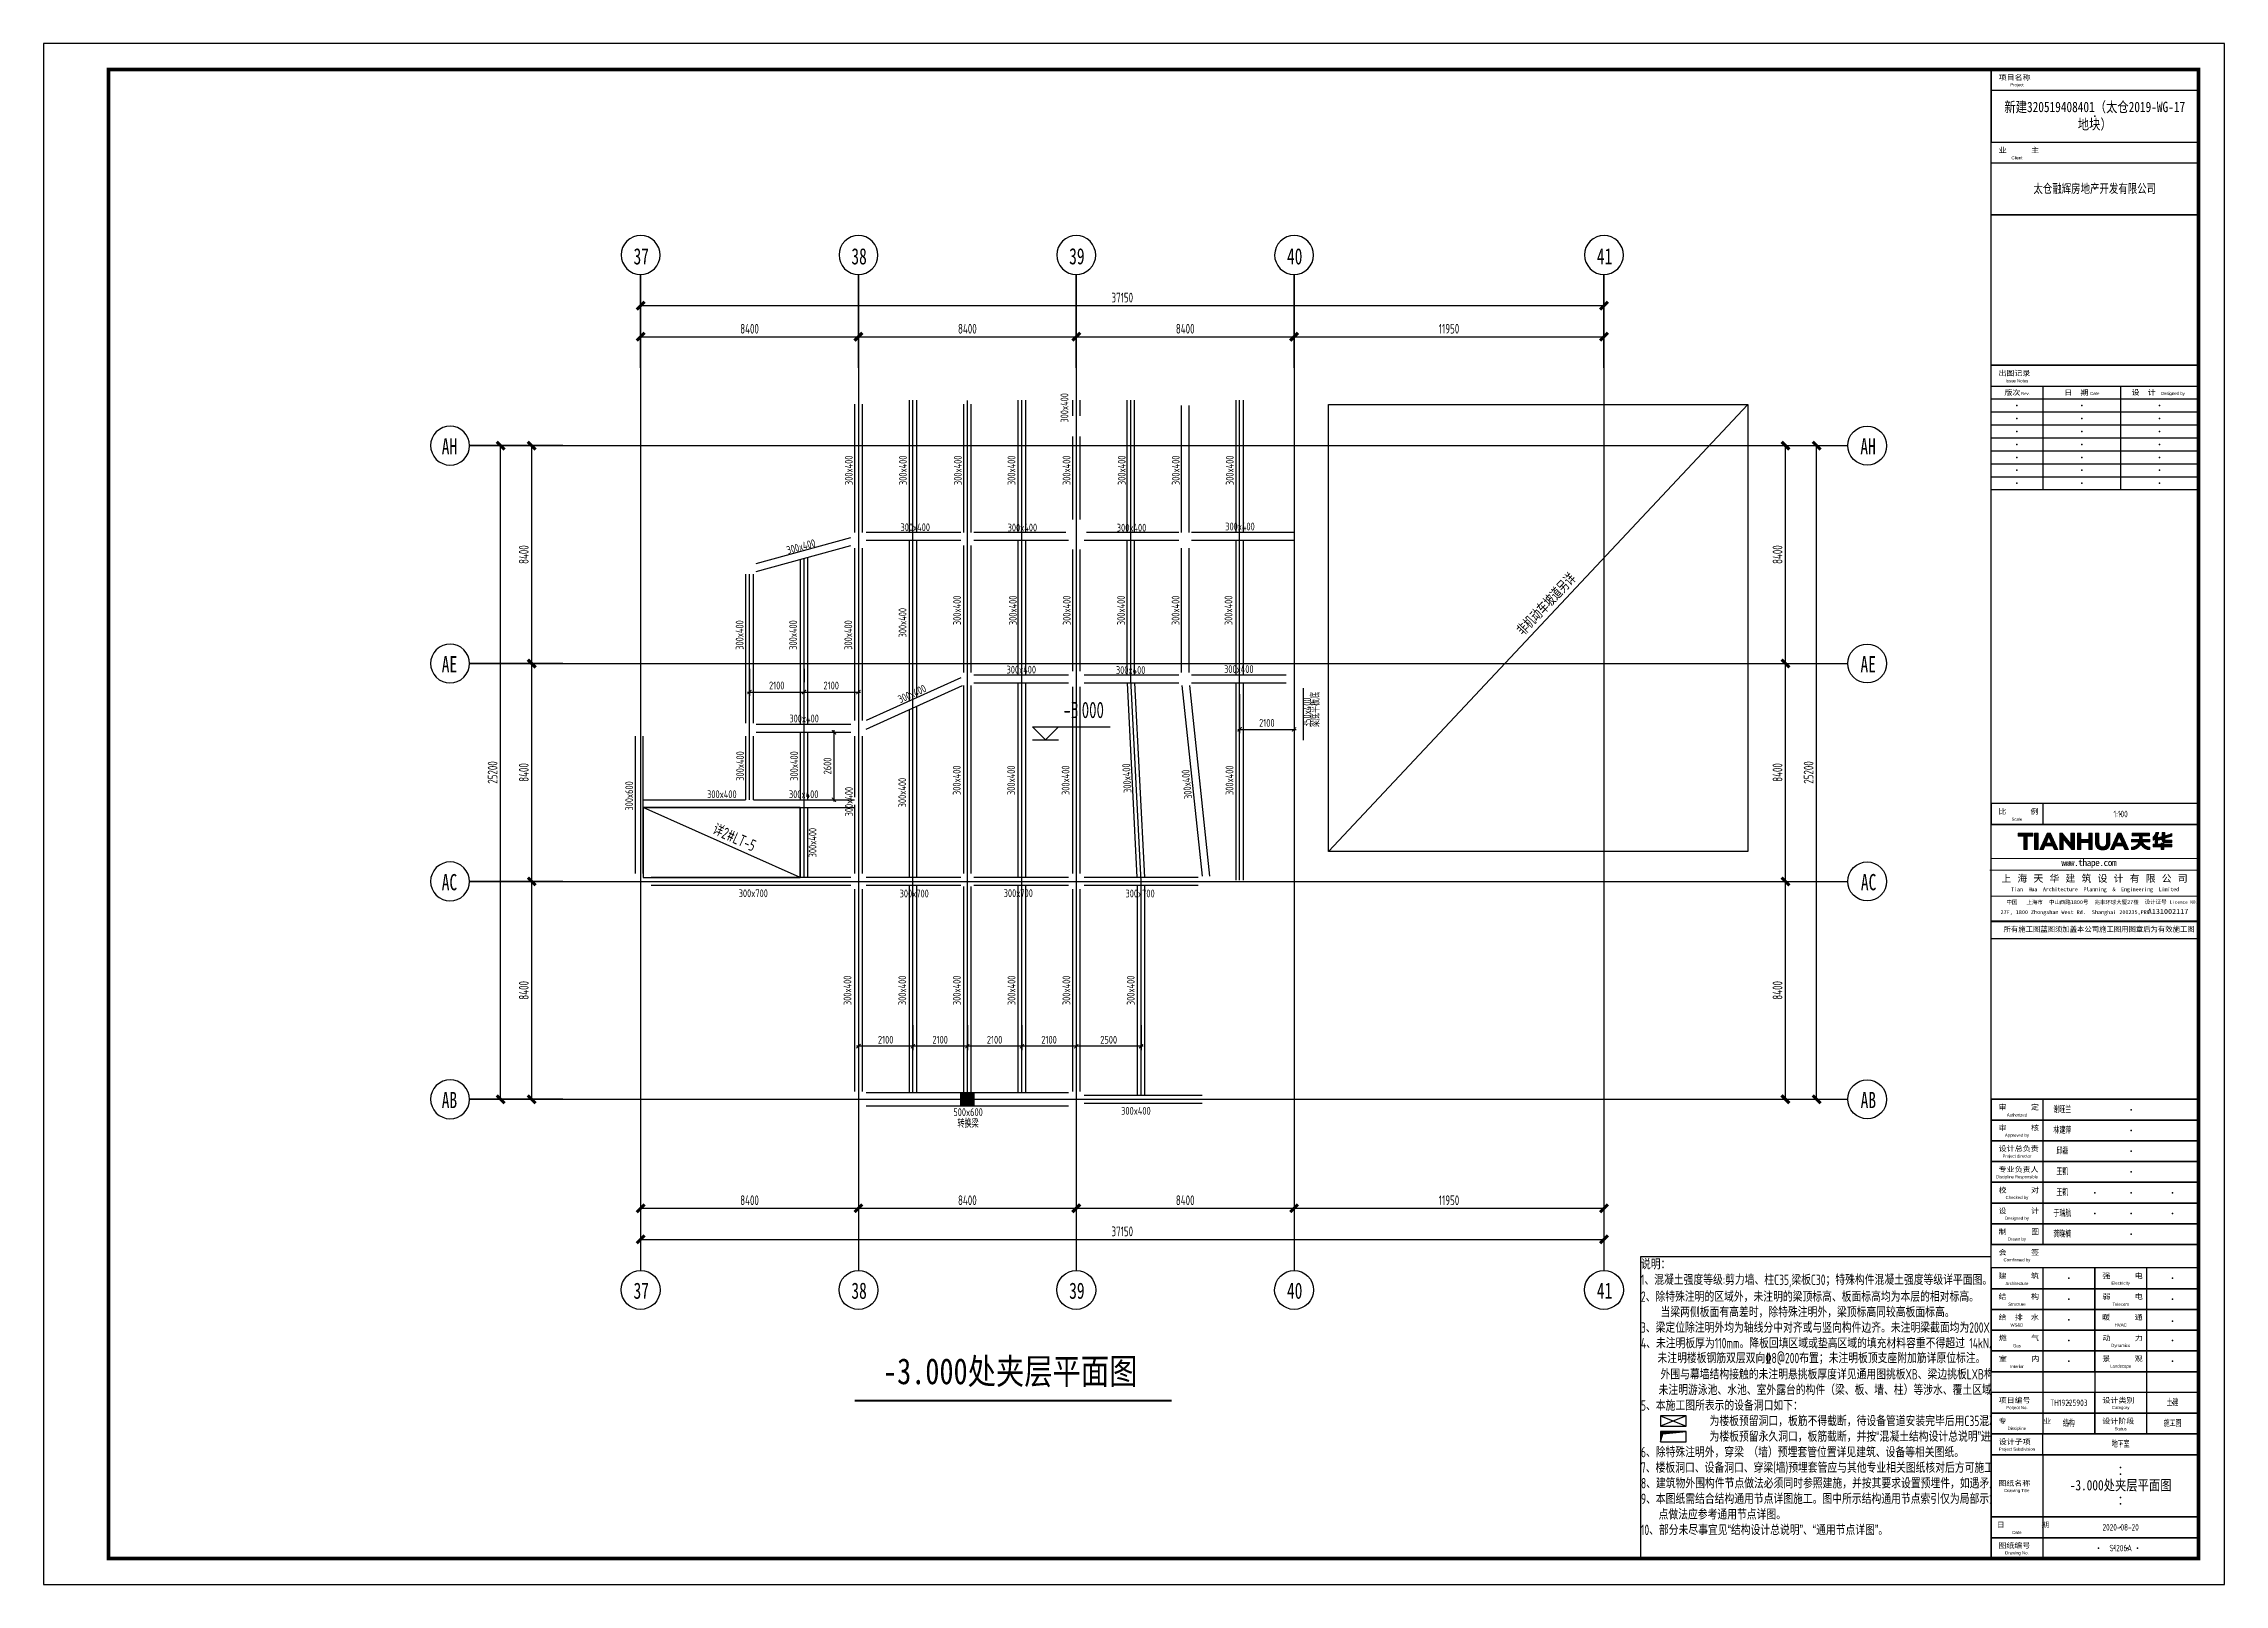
# Paper-space layout 'S1206-3.000处夹层平面图' of a CAD drawing. Extents: x 0 to 841, y 0 to 594.
# The model-space entities are those that its viewports show. They can reach past a viewport. Long polylines and large blocks are cut down to what shows.
import ezdxf
from ezdxf.enums import TextEntityAlignment as Align

# ---------------------------------------------------------------- set-up
doc = ezdxf.new("R2010")
doc.units = 0
doc.header["$LTSCALE"] = 1000
doc.header["$MEASUREMENT"] = 0
for name, pattern in [('__附着_A09-地下室平面_TEN25IWV_设计区$0$CENTER', [2, 1.25, -0.25, 0.25, -0.25]), ('__附着_A09-地下室平面_TEN25IWV_设计区$0$DOTE', [2.42, 2, -0.2, 0.02, -0.2]), ('CENTER', [2, 1.25, -0.25, 0.25, -0.25]), ('DASHED', [0.75, 0.5, -0.25])]:
    doc.linetypes.add(name, pattern=pattern)
doc.layers.get('0').update_dxf_attribs({"linetype": 'CONTINUOUS'})
for name, color, linetype in [('__附着_A09-地下室平面_TEN25IWV_设计区$0$AD-AXIS-CRCL', 3, 'CONTINUOUS'), ('__附着_A09-地下室平面_TEN25IWV_设计区$0$AD-AXIS-DIMS', 3, 'CONTINUOUS'), ('__附着_A09-地下室平面_TEN25IWV_设计区$0$AD-AXIS-NUMB', 255, 'CONTINUOUS'), ('__附着_A09-地下室平面_TEN25IWV_设计区$0$XD-AXIS-AXIS', 1, '__附着_A09-地下室平面_TEN25IWV_设计区$0$CENTER'), ('_U+56FE_U+5C42 1', 7, 'CONTINUOUS'), ('AD-LEVL-HIGH', 61, 'CONTINUOUS'), ('C-SHET-LOGO', 7, 'CONTINUOUS'), ('C-SHET-SHET', 144, 'CONTINUOUS'), ('S_AXIS', 8, 'CENTER'), ('S_AXIS_DIMS', 3, 'CONTINUOUS'), ('S_BEAM', 4, 'DASHED'), ('S_BEAM_SECD_TEXT_VERT', 211, 'CONTINUOUS'), ('S_BEAM_TEXT_HORZ', 7, 'CONTINUOUS'), ('S_COLU', 2, 'CONTINUOUS'), ('S_COLU_HACH', 15, 'CONTINUOUS'), ('S_DETL_DIMS', 83, 'CONTINUOUS'), ('S_PLAN_TEXT', 7, 'CONTINUOUS'), ('S_PLAN_TOPC', 7, 'CONTINUOUS'), ('S_STAR', 243, 'CONTINUOUS')]:
    doc.layers.add(name, color=color, linetype=linetype)
doc.layers.add('S_POST_OTHER_TPLT', color=8, linetype='CONTINUOUS', plot=False)
doc.layers.add('内框', color=8, linetype='CONTINUOUS', plot=False)
doc.styles.add('__附着_A09-地下室平面_TEN25IWV_设计区$0$TH-STYLE1', font='Stfangso_0.ttf', dxfattribs={"width": 0.7})
doc.styles.add('__附着_A09-地下室平面_TEN25IWV_设计区$0$TH-STYLE3', font='tssdeng.shx', dxfattribs={"width": 0.7, "bigfont": 'tssdchn.shx'})
doc.styles.get("Standard").update_dxf_attribs({"font": 'Tssdeng.shx', "bigfont": 'Tssdchn.shx'})
doc.styles.add('STYLEP4', font='GOTHIC.TTF')
doc.styles.add('TH-STYLE1', font='Tssdeng.shx', dxfattribs={"width": 0.7, "bigfont": 'Tssdchn.shx'})
doc.styles.add('TH-STYLE2', font='', dxfattribs={"width": 0.8})
doc.styles.add('TH-STYLE3', font='tssdeng.shx', dxfattribs={"width": 0.7, "bigfont": 'tssdchn.shx'})
doc.styles.add('TH-STYLEP5', font='')
doc.styles.add('TSSD_Rein', font='tssdeng.shx', dxfattribs={"bigfont": 'hztxt.shx'})
doc.styles.add('TuKuang', font='Stfangso_0.ttf', dxfattribs={"width": 1.1})
doc.styles.add('样式 1_yjk', font='Tssdeng.shx', dxfattribs={"width": 0.7, "bigfont": 'Tssdchn.shx'})
doc.styles.add('黑体', font='simhei.ttf')
doc.styles.get('TH-STYLE2').set_extended_font_data('STXihei')
doc.styles.get('TH-STYLEP5').set_extended_font_data('STXihei')
doc.dimstyles.new('__附着_A09-地下室平面_TEN25IWV_设计区$0$TH-DIM150', dxfattribs={"dimscale": 150, "dimtxt": 2.5, "dimasz": 2, "dimexe": 1, "dimexo": 1, "dimgap": 0.8, "dimtad": 1, "dimdec": 0, "dimdsep": 46, "dimtxsty": '__附着_A09-地下室平面_TEN25IWV_设计区$0$TH-STYLE3', "dimblk1": '__附着_A09-地下室平面_TEN25IWV_设计区$0$_ArchTick', "dimblk2": '__附着_A09-地下室平面_TEN25IWV_设计区$0$_ArchTick', "dimsah": 1, "dimcen": -1, "dimclrd": 256, "dimclre": 256, "dimclrt": 256, "dimazin": 0, "dimtfac": 1, "dimtdec": 0, "dimtix": 1, "dimtmove": 2, "dimatfit": 0, "dimldrblk": '__附着_A09-地下室平面_TEN25IWV_设计区$0$_ArchTick', "dimfxl": 4, "dimfxlon": 1, "dimtolj": 1, "dimtzin": 0, "dimlwd": -1, "dimlwe": -1, "dimarcsym": 0})
doc.dimstyles.new('TSSD_100_100', dxfattribs={"dimtxt": 300, "dimasz": 150, "dimexe": 150, "dimexo": 200, "dimgap": 100, "dimtad": 1, "dimdec": 1, "dimdsep": 46, "dimtxsty": 'TH-STYLE3', "dimblk": 'ARCHTICK', "dimcen": -100, "dimdle": 75, "dimclrt": 7, "dimadec": 0, "dimazin": 0, "dimtfac": 1, "dimtdec": 1, "dimtix": 1, "dimtmove": 2, "dimatfit": 3, "dimldrblk": 'ARCHTICK', "dimfxl": 200, "dimtolj": 1, "dimtzin": 0, "dimarcsym": 0})

psp = doc.layouts.new('S1206-3.000处夹层平面图')

# ---------------------------------------------------------------- texts
at = {"layer": 'C-SHET-SHET', "attachment_point": 5}
for s, insert, char_height, style in [('新建320519408401（太仓2019-WG-17^M^J地块）', (791, 566), 4, 'TH-STYLE2'), ('太仓融辉房地产开发有限公司', (791, 538), 4, 'TH-STYLE1'), ('1:100', (801, 297), 2.5, 'TH-STYLE1'), ('谢旺兰', (778.5, 183), 2.5, 'TH-STYLE1'), ('林建萍', (778.5, 175), 2.5, 'TH-STYLE1'), ('邱磊', (778.5, 167), 2.5, 'TH-STYLE1'), ('王凯', (778.5, 159), 2.5, 'TH-STYLE1'), ('王凯', (778.5, 151), 2.5, 'TH-STYLE1'), ('于瑞航', (778.5, 143), 2.5, 'TH-STYLE1'), ('龚晓楠', (778.5, 135), 2.5, 'TH-STYLE1'), ('TH19225903', (781, 70), 2.5, 'TH-STYLE1'), ('土建', (821, 70), 2.5, 'TH-STYLE1'), ('结构', (781, 62), 2.5, 'TH-STYLE1'), ('施工图', (821, 62), 2.5, 'TH-STYLE1'), ('地下室', (801, 54), 2.5, 'TH-STYLE1'), ('-3.000处夹层平面图', (801, 38), 4, 'TH-STYLE2'), ('2020-08-20', (801, 22), 2.5, 'TH-STYLE1'), ('S1206A', (801, 14), 2.5, 'TH-STYLE1')]:
    psp.add_mtext(s, dxfattribs=dict(at, insert=insert, char_height=char_height, style=style))

msp = doc.modelspace()

# ---------------------------------------------------------------- texts
at = {"layer": 'S_BEAM_SECD_TEXT_VERT', "linetype": 'Continuous', "style": '样式 1_yjk', "width": 0.7}
for rotation, p in [(135.157326791, (518922971.3039, 3500082627.8952)), (135.157326791, (518920033.2963, 3500079673.7172)), (135.157326791, (518926766.3994, 3500078786.0542)), (135.157326791, (518917035.3774, 3500076659.32)), (135.157326791, (518923844.8956, 3500075848.4709)), (135.157326791, (518914083.9686, 3500073691.6432)), (135.157326791, (518931438.8899, 3500074195.6493)), (135.157326791, (518920903.1328, 3500072890.5363)), (138.184733265, (518928583.8938, 3500071448.9936)), (135.157326791, (518918240.0073, 3500069539.1244)), (135.157326791, (518925500.7093, 3500068224.7638)), (135.157326791, (518915600.5135, 3500066211.4821)), (135.157326791, (518934495.1893, 3500065782.0654)), (135.157326791, (518922875.7547, 3500064911.7476)), (135.157326791, (518919209.032, 3500062678.4009)), (45.157330782, (518920241.9671, 3500061958.5877)), (135.157326791, (518931254.7202, 3500062523.7505)), (135.157326791, (518921805.8022, 3500061099.8974)), (45.157330782, (518918016.7257, 3500059721.0814)), (135.157326791, (518928283.1589, 3500059535.8247))]:
    msp.add_text('300x400', height=300, rotation=rotation, dxfattribs=at).set_placement(p, align=Align.CENTER)
at = {"layer": 'S_BEAM_TEXT_HORZ', "linetype": 'Continuous', "style": '样式 1_yjk', "width": 0.7}
for s, rotation, p in [('300x400', 135.157326791, (518921502.2677, 3500081150.781)), ('300x400', 45.157331325, (518924787.5097, 3500081168.2918)), ('300x400', 135.157326791, (518916769.3125, 3500079805.0912)), ('300x400', 135.157326791, (518918534.6468, 3500078166.8134)), ('300x400', 45.157331325, (518921869.8607, 3500078170.2738)), ('300x400', 135.157326791, (518925327.9633, 3500077339.7101)), ('300x400', 45.157331307, (518928653.0846, 3500077259.5197)), ('300x400', 135.157326791, (518915577.2823, 3500075193.194)), ('300x400', 45.157336443, (518918899.1653, 3500075188.3947)), ('300x400', 135.157326791, (518922367.3152, 3500074362.7536)), ('300x400', 45.157331307, (518925737.9342, 3500074276.0159)), ('300x400', 141.194805188, (518930375.479, 3500072931.0338)), ('300x400', 135.157326791, (518912611.4626, 3500072211.0138)), ('300x400', 45.157336443, (518915977.5482, 3500072266.8381)), ('300x400', 135.157326791, (518919384.0435, 3500071363.0765)), ('300x400', 45.157331307, (518922753.2435, 3500071295.8534)), ('300x400', 135.157326791, (518926981.4864, 3500069713.6992)), ('300x400', 60.478802955, (518913423.209, 3500068651.4264)), ('300x700', 45.157331307, (518932101.1382, 3500068459.6339)), ('300x400', 135.157326791, (518917101.012, 3500067720.2453)), ('300x400', 69.498406312, (518920476.0848, 3500067705.4735)), ('300x400', 135.157326791, (518924019.8023, 3500066735.6979)), ('300x700', 45.157331307, (518928779.6038, 3500065138.6483)), ('300x400', 135.157326791, (518914145.9576, 3500064748.916)), ('300x400', 45.157331307, (518918182.0158, 3500064029.2811)), ('300x400', 135.157326791, (518932744.9439, 3500064022.1813)), ('300x400', 135.157326791, (518921673.6362, 3500063208.4324)), ('300x400', 45.157331307, (518937930.335, 3500062436.8018)), ('300x700', 45.157331307, (518925960.2703, 3500062281.1558)), ('300x400', 135.157326791, (518917739.8114, 3500061201.0901)), ('300x400', 135.157326791, (518929764.4681, 3500061025.2911)), ('300x700', 45.157331307, (518921578.0407, 3500057887.692)), ('300x400', 135.157326791, (518926791.2903, 3500058035.7407)), ('300x600', 135.157326791, (518915541.071, 3500057354.1034))]:
    msp.add_text(s, height=300, rotation=rotation, dxfattribs=at).set_placement(p, align=Align.CENTER)
for s, p in [('350x400', (518932097.1694, 3500077756.5471)), ('梁底平板底', (518932329.8731, 3500077990.5322))]:
    msp.add_text(s, height=300, rotation=135.157326791, dxfattribs=at).set_placement(p)
for s, p in [('500x600', (518933464.9717, 3500057748.2827)), ('转换梁', (518933784.0421, 3500057430.9595))]:
    msp.add_text(s, height=300, rotation=45.157302656, dxfattribs=at).set_placement(p, align=Align.BOTTOM_CENTER)
at = {"layer": 'S_DETL_DIMS', "style": '样式 1_yjk', "width": 0.7}
msp.add_text('非机动车坡道另详', height=450, rotation=91.98991054, dxfattribs=at).set_placement((518935363.0616, 3500087544.6667), align=Align.CENTER)
at = {"layer": 'S_PLAN_TEXT', "style": 'TSSD_Rein', "width": 0.7}
for s, p in [('1、混凝土强度等级:剪力墙、柱C35,梁板C30；特殊构件混凝土强度等级详平面图。', (518956316.3866, 3500071618.9882)), ('2、除特殊注明的区域外，未注明的梁顶标高、板面标高均为本层的相对标高。', (518956778.3349, 3500071159.5693)), ('3、梁定位除注明外均为轴线分中对齐或与竖向构件边齐。未注明梁截面均为200X400。', (518957624.411, 3500070318.1258)), ('\u3000\u3000当梁两侧板面有高差时，除特殊注明外，梁顶标高同较高板面标高。', (518957198.9838, 3500070741.2236)), ('\u3000\u3000\u3000\u3000\u3000\u3000\u3000为楼板预留洞口，板筋不得截断，待设备管道安装完毕后用C35混凝土逐层封堵；', (518960176.9741, 3500067779.5393)), ('8、建筑物外围构件节点做法必须同时参照建施，并按其要求设置预埋件，如遇矛盾应及时与设计单位联系。', (518961878.6829, 3500066087.1483)), ('\u3000\u3000\u3000\u3000\u3000\u3000\u3000为楼板预留永久洞口，板筋截断，并按“混凝土结构设计总说明”进行洞口补强。', (518960602.4013, 3500067356.4416)), ('9、本图纸需结合结构通用节点详图施工。图中所示结构通用节点索引仅为局部示意，其余类似部位的节', (518962304.1101, 3500065664.0506)), ('7、楼板洞口、设备洞口、穿梁(墙)预埋套管应与其他专业相关图纸核对后方可施工。', (518961453.2557, 3500066510.2461)), ('6、除特殊注明外，穿梁 （墙）预埋套管位置详见建筑、设备等相关图纸。', (518961027.8285, 3500066933.3438)), ('说明：', (518955890.9594, 3500072042.0859)), ('5、本施工图所表示的设备洞口如下：', (518959751.5469, 3500068202.6371)), ('10、部分未尽事宜见“结构设计总说明”、“通用节点详图”。', (518963154.9644, 3500064817.8551)), ('    点做法应参考通用节点详图。', (518962729.5373, 3500065240.9528))]:
    msp.add_text(s, height=400, rotation=45.157285759, dxfattribs=at).set_placement(p)
at = {"layer": 'S_PLAN_TEXT', "color": 6, "style": 'TSSD_Rein', "width": 0.7}
for s, p in [('4、未注明板厚为110mm。降板回填区域或垫高区域的填充材料容重不得超过 14kN/m2。', (518958049.8382, 3500069895.0281)), ('\u3000\u3000外围与幕墙结构接触的未注明悬挑板厚度详见通用图挑板XB、梁边挑板LXB构造详图。', (518958900.6926, 3500069048.8326)), ('    未注明游泳池、水池、室外露台的构件（梁、板、墙、柱）等涉水、覆土区域的混凝土抗渗等级P6。', (518959326.1198, 3500068625.7348)), ('\u3000\u3000未注明楼板钢筋双层双向%%1328@200布置；未注明板顶支座附加筋详原位标注。', (518958373.5391, 3500069406.707))]:
    msp.add_text(s, height=400, rotation=45.157285759, dxfattribs=at).set_placement(p)
at = {"layer": 'S_PLAN_TOPC', "style": 'TH-STYLE2', "width": 0.8}
msp.add_text('-3.000处夹层平面图', height=1000, rotation=45.157292971, dxfattribs=at).set_placement((518938631.4626, 3500047982.6742), align=Align.BOTTOM_LEFT)
at = {"layer": 'S_STAR', "style": '样式 1_yjk', "width": 0.7}
msp.add_text('详2#LT-5', height=450, rotation=21.108040702, dxfattribs=at).set_placement((518919510.6533, 3500058790.4275), align=Align.CENTER)

# ---------------------------------------------------------------- blocks, each defined once
blk = doc.blocks.new('block 9-1')
at = {"layer": '_U+56FE_U+5C42 1'}
h = blk.add_hatch(color=255, dxfattribs=at)
h.dxf.hatch_style = 2
edge = h.paths.add_edge_path()
edge.add_spline(control_points=[(2340, -2680), (2340, -2680), (2338, -2680), (2338, -2680), (2338, -2680), (2335, -2680), (2335, -2680), (2335, -2680), (2331, -2680), (2331, -2680), (2331, -2680), (2327, -2680), (2327, -2680), (2327, -2680), (2324, -2680), (2324, -2680), (2324, -2680), (2322, -2680), (2322, -2680), (2321, -2682), (2321, -2683), (2321, -2684), (2320, -2685), (2319, -2686), (2319, -2688), (2318, -2689), (2317, -2691), (2316, -2692), (2316, -2693), (2316, -2693), (2315, -2694), (2315, -2694), (2315, -2695), (2314, -2696), (2314, -2696), (2314, -2697), (2313, -2697), (2313, -2698), (2313, -2698), (2312, -2699), (2312, -2699), (2312, -2700), (2311, -2700), (2311, -2701), (2310, -2702), (2309, -2702), (2309, -2703), (2308, -2704), (2308, -2704), (2307, -2705), (2306, -2706), (2306, -2707), (2305, -2707), (2304, -2708), (2304, -2709), (2303, -2709), (2303, -2710), (2302, -2710), (2302, -2710), (2302, -2727), (2302, -2727), (2302, -2727), (2302, -2730), (2302, -2730), (2302, -2730), (2302, -2732), (2302, -2732), (2302, -2732), (2302, -2732), (2303, -2732), (2303, -2731), (2304, -2731), (2305, -2730), (2305, -2730), (2306, -2729), (2307, -2729), (2308, -2728), (2309, -2727), (2310, -2726), (2311, -2726), (2312, -2725), (2313, -2724), (2313, -2724), (2314, -2723), (2315, -2722), (2315, -2722), (2315, -2724), (2315, -2724), (2315, -2724), (2315, -2727), (2315, -2727), (2315, -2727), (2315, -2754), (2315, -2754), (2315, -2754), (2332, -2754), (2332, -2754), (2332, -2754), (2332, -2700), (2332, -2700), (2333, -2699), (2333, -2698), (2333, -2697), (2334, -2696), (2335, -2695), (2335, -2693), (2336, -2692), (2336, -2691), (2337, -2690), (2337, -2689), (2338, -2688), (2338, -2687), (2338, -2686), (2339, -2685), (2339, -2684), (2339, -2684), (2339, -2683), (2339, -2683), (2340, -2682), (2340, -2681), (2340, -2680)], knot_values=[0, 0, 0, 0, 1, 1, 1, 2, 2, 2, 3, 3, 3, 4, 4, 4, 5, 5, 5, 6, 6, 6, 7, 7, 7, 8, 8, 8, 9, 9, 9, 10, 10, 10, 11, 11, 11, 12, 12, 12, 13, 13, 13, 14, 14, 14, 15, 15, 15, 16, 16, 16, 17, 17, 17, 18, 18, 18, 19, 19, 19, 20, 20, 20, 21, 21, 21, 22, 22, 22, 23, 23, 23, 24, 24, 24, 25, 25, 25, 26, 26, 26, 27, 27, 27, 28, 28, 28, 29, 29, 29, 30, 30, 30, 31, 31, 31, 32, 32, 32, 33, 33, 33, 34, 34, 34, 35, 35, 35, 36, 36, 36, 37, 37, 37, 38, 38, 38, 39, 39, 39, 40, 40, 40, 40], degree=3, periodic=0)
h = blk.add_hatch(color=255, dxfattribs=at)
h.dxf.hatch_style = 2
edge = h.paths.add_edge_path()
edge.add_spline(control_points=[(2431, -2705), (2431, -2705), (2431, -2703), (2431, -2703), (2431, -2703), (2431, -2700), (2431, -2700), (2431, -2700), (2431, -2692), (2431, -2692), (2431, -2692), (2431, -2690), (2431, -2690), (2431, -2690), (2431, -2689), (2431, -2689), (2431, -2689), (2431, -2687), (2431, -2687), (2431, -2687), (2428, -2688), (2428, -2688), (2428, -2688), (2427, -2688), (2427, -2688), (2427, -2688), (2424, -2689), (2424, -2689), (2424, -2689), (2422, -2690), (2422, -2690), (2422, -2690), (2383, -2702), (2383, -2702), (2383, -2702), (2383, -2699), (2383, -2699), (2383, -2699), (2383, -2680), (2383, -2680), (2383, -2680), (2365, -2680), (2365, -2680), (2365, -2680), (2365, -2704), (2365, -2704), (2365, -2704), (2365, -2707), (2365, -2707), (2365, -2707), (2339, -2714), (2339, -2714), (2339, -2714), (2339, -2732), (2339, -2732), (2339, -2732), (2346, -2730), (2346, -2730), (2346, -2730), (2349, -2729), (2349, -2729), (2349, -2729), (2352, -2728), (2352, -2728), (2352, -2728), (2355, -2728), (2355, -2728), (2355, -2728), (2357, -2727), (2357, -2727), (2357, -2727), (2360, -2726), (2360, -2726), (2360, -2726), (2362, -2725), (2362, -2725), (2362, -2725), (2364, -2725), (2364, -2725), (2364, -2725), (2365, -2724), (2365, -2724), (2365, -2724), (2365, -2726), (2365, -2726), (2365, -2726), (2365, -2727), (2365, -2727), (2365, -2727), (2365, -2729), (2365, -2729), (2365, -2729), (2365, -2731), (2365, -2731), (2365, -2731), (2365, -2732), (2365, -2732), (2365, -2732), (2365, -2732), (2365, -2732), (2365, -2732), (2365, -2732), (2365, -2732), (2365, -2733), (2365, -2734), (2365, -2734), (2365, -2735), (2366, -2736), (2366, -2737), (2366, -2737), (2366, -2738), (2366, -2738), (2367, -2739), (2367, -2740), (2367, -2740), (2367, -2741), (2368, -2741), (2368, -2742), (2368, -2742), (2369, -2743), (2369, -2743), (2370, -2744), (2370, -2744), (2371, -2745), (2371, -2745), (2372, -2746), (2373, -2746), (2373, -2747), (2373, -2747), (2374, -2747), (2374, -2748), (2375, -2748), (2376, -2748), (2377, -2749), (2377, -2749), (2378, -2749), (2379, -2749), (2381, -2749), (2382, -2749), (2382, -2749), (2382, -2749), (2382, -2749), (2382, -2749), (2384, -2749), (2384, -2749), (2384, -2749), (2387, -2749), (2387, -2749), (2387, -2749), (2391, -2749), (2391, -2749), (2391, -2749), (2395, -2749), (2395, -2749), (2395, -2749), (2398, -2749), (2398, -2749), (2398, -2749), (2402, -2749), (2402, -2749), (2402, -2749), (2405, -2749), (2405, -2749), (2405, -2749), (2408, -2749), (2408, -2749), (2408, -2749), (2410, -2749), (2410, -2749), (2410, -2749), (2413, -2749), (2413, -2749), (2413, -2749), (2416, -2749), (2416, -2749), (2416, -2749), (2420, -2749), (2420, -2749), (2420, -2749), (2423, -2749), (2423, -2749), (2423, -2749), (2427, -2749), (2427, -2749), (2427, -2749), (2429, -2749), (2429, -2749), (2429, -2749), (2431, -2749), (2431, -2749), (2431, -2749), (2431, -2747), (2431, -2747), (2431, -2747), (2431, -2744), (2431, -2744), (2431, -2744), (2431, -2742), (2431, -2742), (2431, -2742), (2431, -2740), (2431, -2740), (2431, -2740), (2431, -2738), (2431, -2738), (2431, -2738), (2431, -2736), (2431, -2736), (2431, -2736), (2431, -2734), (2431, -2734), (2431, -2734), (2431, -2733), (2431, -2733), (2431, -2733), (2431, -2732), (2431, -2732), (2431, -2732), (2427, -2732), (2427, -2732), (2427, -2732), (2424, -2732), (2424, -2732), (2424, -2732), (2420, -2732), (2420, -2732), (2420, -2732), (2418, -2732), (2418, -2732), (2418, -2732), (2414, -2732), (2414, -2732), (2414, -2732), (2412, -2732), (2412, -2732), (2412, -2732), (2409, -2732), (2409, -2732), (2409, -2732), (2405, -2732), (2405, -2732), (2405, -2732), (2403, -2732), (2403, -2732), (2403, -2732), (2398, -2732), (2398, -2732), (2398, -2732), (2395, -2732), (2395, -2732), (2395, -2732), (2388, -2732), (2388, -2732), (2386, -2732), (2385, -2732), (2384, -2731), (2384, -2730), (2383, -2730), (2383, -2729), (2383, -2729), (2383, -2729), (2383, -2728), (2383, -2728), (2383, -2727), (2383, -2727), (2383, -2727), (2383, -2726), (2383, -2726), (2383, -2726), (2383, -2723), (2383, -2723), (2383, -2723), (2383, -2721), (2383, -2721), (2383, -2721), (2383, -2720), (2383, -2720), (2383, -2720), (2383, -2719), (2383, -2719), (2383, -2719), (2385, -2719), (2385, -2719), (2385, -2719), (2386, -2718), (2386, -2718), (2386, -2718), (2389, -2717), (2389, -2717), (2389, -2717), (2392, -2716), (2392, -2716), (2392, -2716), (2426, -2706), (2426, -2706), (2426, -2706), (2429, -2705), (2429, -2705), (2429, -2705), (2431, -2705), (2431, -2705)], knot_values=[0, 0, 0, 0, 1, 1, 1, 2, 2, 2, 3, 3, 3, 4, 4, 4, 5, 5, 5, 6, 6, 6, 7, 7, 7, 8, 8, 8, 9, 9, 9, 10, 10, 10, 11, 11, 11, 12, 12, 12, 13, 13, 13, 14, 14, 14, 15, 15, 15, 16, 16, 16, 17, 17, 17, 18, 18, 18, 19, 19, 19, 20, 20, 20, 21, 21, 21, 22, 22, 22, 23, 23, 23, 24, 24, 24, 25, 25, 25, 26, 26, 26, 27, 27, 27, 28, 28, 28, 29, 29, 29, 30, 30, 30, 31, 31, 31, 32, 32, 32, 33, 33, 33, 34, 34, 34, 35, 35, 35, 36, 36, 36, 37, 37, 37, 38, 38, 38, 39, 39, 39, 40, 40, 40, 41, 41, 41, 42, 42, 42, 43, 43, 43, 44, 44, 44, 45, 45, 45, 46, 46, 46, 47, 47, 47, 48, 48, 48, 49, 49, 49, 50, 50, 50, 51, 51, 51, 52, 52, 52, 53, 53, 53, 54, 54, 54, 55, 55, 55, 56, 56, 56, 57, 57, 57, 58, 58, 58, 59, 59, 59, 60, 60, 60, 61, 61, 61, 62, 62, 62, 63, 63, 63, 64, 64, 64, 65, 65, 65, 66, 66, 66, 67, 67, 67, 68, 68, 68, 69, 69, 69, 70, 70, 70, 71, 71, 71, 72, 72, 72, 73, 73, 73, 74, 74, 74, 75, 75, 75, 76, 76, 76, 77, 77, 77, 78, 78, 78, 79, 79, 79, 80, 80, 80, 81, 81, 81, 82, 82, 82, 83, 83, 83, 84, 84, 84, 85, 85, 85, 86, 86, 86, 87, 87, 87, 88, 88, 88, 89, 89, 89, 90, 90, 90, 91, 91, 91, 92, 92, 92, 93, 93, 93, 94, 94, 94, 95, 95, 95, 96, 96, 96, 97, 97, 97, 98, 98, 98, 99, 99, 99, 100, 100, 100, 100], degree=3, periodic=0)
h = blk.add_hatch(color=255, dxfattribs=at)
h.dxf.hatch_style = 2
h.paths.add_polyline_path([(2357, -2799), (2357, -2779), (2302, -2779), (2302, -2761), (2357, -2761), (2357, -2753), (2376, -2753), (2376, -2761), (2431, -2761), (2431, -2779), (2376, -2779), (2376, -2799)])
at = {"layer": '_U+56FE_U+5C42 1', "color": 255, "lineweight": 0}
blk.add_lwpolyline([(2357, -2799), (2357, -2779), (2302, -2779), (2302, -2761), (2357, -2761), (2357, -2753), (2376, -2753), (2376, -2761), (2431, -2761), (2431, -2779), (2376, -2779), (2376, -2799), (2357, -2799)], dxfattribs=at)
for points, knots in [([(2340, -2680), (2340, -2680), (2338, -2680), (2338, -2680), (2338, -2680), (2335, -2680), (2335, -2680), (2335, -2680), (2331, -2680), (2331, -2680), (2331, -2680), (2327, -2680), (2327, -2680), (2327, -2680), (2324, -2680), (2324, -2680), (2324, -2680), (2322, -2680), (2322, -2680), (2321, -2682), (2321, -2683), (2321, -2684), (2320, -2685), (2319, -2686), (2319, -2688), (2318, -2689), (2317, -2691), (2316, -2692), (2316, -2693), (2316, -2693), (2315, -2694), (2315, -2694), (2315, -2695), (2314, -2696), (2314, -2696), (2314, -2697), (2313, -2697), (2313, -2698), (2313, -2698), (2312, -2699), (2312, -2699), (2312, -2700), (2311, -2700), (2311, -2701), (2310, -2702), (2309, -2702), (2309, -2703), (2308, -2704), (2308, -2704), (2307, -2705), (2306, -2706), (2306, -2707), (2305, -2707), (2304, -2708), (2304, -2709), (2303, -2709), (2303, -2710), (2302, -2710), (2302, -2710), (2302, -2727), (2302, -2727), (2302, -2727), (2302, -2730), (2302, -2730), (2302, -2730), (2302, -2732), (2302, -2732), (2302, -2732), (2302, -2732), (2303, -2732), (2303, -2731), (2304, -2731), (2305, -2730), (2305, -2730), (2306, -2729), (2307, -2729), (2308, -2728), (2309, -2727), (2310, -2726), (2311, -2726), (2312, -2725), (2313, -2724), (2313, -2724), (2314, -2723), (2315, -2722), (2315, -2722), (2315, -2724), (2315, -2724), (2315, -2724), (2315, -2727), (2315, -2727), (2315, -2727), (2315, -2754), (2315, -2754), (2315, -2754), (2332, -2754), (2332, -2754), (2332, -2754), (2332, -2700), (2332, -2700), (2333, -2699), (2333, -2698), (2333, -2697), (2334, -2696), (2335, -2695), (2335, -2693), (2336, -2692), (2336, -2691), (2337, -2690), (2337, -2689), (2338, -2688), (2338, -2687), (2338, -2686), (2339, -2685), (2339, -2684), (2339, -2684), (2339, -2683), (2339, -2683), (2340, -2682), (2340, -2681), (2340, -2680)], [0, 0, 0, 0, 1, 1, 1, 2, 2, 2, 3, 3, 3, 4, 4, 4, 5, 5, 5, 6, 6, 6, 7, 7, 7, 8, 8, 8, 9, 9, 9, 10, 10, 10, 11, 11, 11, 12, 12, 12, 13, 13, 13, 14, 14, 14, 15, 15, 15, 16, 16, 16, 17, 17, 17, 18, 18, 18, 19, 19, 19, 20, 20, 20, 21, 21, 21, 22, 22, 22, 23, 23, 23, 24, 24, 24, 25, 25, 25, 26, 26, 26, 27, 27, 27, 28, 28, 28, 29, 29, 29, 30, 30, 30, 31, 31, 31, 32, 32, 32, 33, 33, 33, 34, 34, 34, 35, 35, 35, 36, 36, 36, 37, 37, 37, 38, 38, 38, 39, 39, 39, 40, 40, 40, 40]), ([(2431, -2705), (2431, -2705), (2431, -2703), (2431, -2703), (2431, -2703), (2431, -2700), (2431, -2700), (2431, -2700), (2431, -2692), (2431, -2692), (2431, -2692), (2431, -2690), (2431, -2690), (2431, -2690), (2431, -2689), (2431, -2689), (2431, -2689), (2431, -2687), (2431, -2687), (2431, -2687), (2428, -2688), (2428, -2688), (2428, -2688), (2427, -2688), (2427, -2688), (2427, -2688), (2424, -2689), (2424, -2689), (2424, -2689), (2422, -2690), (2422, -2690), (2422, -2690), (2383, -2702), (2383, -2702), (2383, -2702), (2383, -2699), (2383, -2699), (2383, -2699), (2383, -2680), (2383, -2680), (2383, -2680), (2365, -2680), (2365, -2680), (2365, -2680), (2365, -2704), (2365, -2704), (2365, -2704), (2365, -2707), (2365, -2707), (2365, -2707), (2339, -2714), (2339, -2714), (2339, -2714), (2339, -2732), (2339, -2732), (2339, -2732), (2346, -2730), (2346, -2730), (2346, -2730), (2349, -2729), (2349, -2729), (2349, -2729), (2352, -2728), (2352, -2728), (2352, -2728), (2355, -2728), (2355, -2728), (2355, -2728), (2357, -2727), (2357, -2727), (2357, -2727), (2360, -2726), (2360, -2726), (2360, -2726), (2362, -2725), (2362, -2725), (2362, -2725), (2364, -2725), (2364, -2725), (2364, -2725), (2365, -2724), (2365, -2724), (2365, -2724), (2365, -2726), (2365, -2726), (2365, -2726), (2365, -2727), (2365, -2727), (2365, -2727), (2365, -2729), (2365, -2729), (2365, -2729), (2365, -2731), (2365, -2731), (2365, -2731), (2365, -2732), (2365, -2732), (2365, -2732), (2365, -2732), (2365, -2732), (2365, -2732), (2365, -2732), (2365, -2732), (2365, -2733), (2365, -2734), (2365, -2734), (2365, -2735), (2366, -2736), (2366, -2737), (2366, -2737), (2366, -2738), (2366, -2738), (2367, -2739), (2367, -2740), (2367, -2740), (2367, -2741), (2368, -2741), (2368, -2742), (2368, -2742), (2369, -2743), (2369, -2743), (2370, -2744), (2370, -2744), (2371, -2745), (2371, -2745), (2372, -2746), (2373, -2746), (2373, -2747), (2373, -2747), (2374, -2747), (2374, -2748), (2375, -2748), (2376, -2748), (2377, -2749), (2377, -2749), (2378, -2749), (2379, -2749), (2381, -2749), (2382, -2749), (2382, -2749), (2382, -2749), (2382, -2749), (2382, -2749), (2384, -2749), (2384, -2749), (2384, -2749), (2387, -2749), (2387, -2749), (2387, -2749), (2391, -2749), (2391, -2749), (2391, -2749), (2395, -2749), (2395, -2749), (2395, -2749), (2398, -2749), (2398, -2749), (2398, -2749), (2402, -2749), (2402, -2749), (2402, -2749), (2405, -2749), (2405, -2749), (2405, -2749), (2408, -2749), (2408, -2749), (2408, -2749), (2410, -2749), (2410, -2749), (2410, -2749), (2413, -2749), (2413, -2749), (2413, -2749), (2416, -2749), (2416, -2749), (2416, -2749), (2420, -2749), (2420, -2749), (2420, -2749), (2423, -2749), (2423, -2749), (2423, -2749), (2427, -2749), (2427, -2749), (2427, -2749), (2429, -2749), (2429, -2749), (2429, -2749), (2431, -2749), (2431, -2749), (2431, -2749), (2431, -2747), (2431, -2747), (2431, -2747), (2431, -2744), (2431, -2744), (2431, -2744), (2431, -2742), (2431, -2742), (2431, -2742), (2431, -2740), (2431, -2740), (2431, -2740), (2431, -2738), (2431, -2738), (2431, -2738), (2431, -2736), (2431, -2736), (2431, -2736), (2431, -2734), (2431, -2734), (2431, -2734), (2431, -2733), (2431, -2733), (2431, -2733), (2431, -2732), (2431, -2732), (2431, -2732), (2427, -2732), (2427, -2732), (2427, -2732), (2424, -2732), (2424, -2732), (2424, -2732), (2420, -2732), (2420, -2732), (2420, -2732), (2418, -2732), (2418, -2732), (2418, -2732), (2414, -2732), (2414, -2732), (2414, -2732), (2412, -2732), (2412, -2732), (2412, -2732), (2409, -2732), (2409, -2732), (2409, -2732), (2405, -2732), (2405, -2732), (2405, -2732), (2403, -2732), (2403, -2732), (2403, -2732), (2398, -2732), (2398, -2732), (2398, -2732), (2395, -2732), (2395, -2732), (2395, -2732), (2388, -2732), (2388, -2732), (2386, -2732), (2385, -2732), (2384, -2731), (2384, -2730), (2383, -2730), (2383, -2729), (2383, -2729), (2383, -2729), (2383, -2728), (2383, -2728), (2383, -2727), (2383, -2727), (2383, -2727), (2383, -2726), (2383, -2726), (2383, -2726), (2383, -2723), (2383, -2723), (2383, -2723), (2383, -2721), (2383, -2721), (2383, -2721), (2383, -2720), (2383, -2720), (2383, -2720), (2383, -2719), (2383, -2719), (2383, -2719), (2385, -2719), (2385, -2719), (2385, -2719), (2386, -2718), (2386, -2718), (2386, -2718), (2389, -2717), (2389, -2717), (2389, -2717), (2392, -2716), (2392, -2716), (2392, -2716), (2426, -2706), (2426, -2706), (2426, -2706), (2429, -2705), (2429, -2705), (2429, -2705), (2431, -2705), (2431, -2705)], [0, 0, 0, 0, 1, 1, 1, 2, 2, 2, 3, 3, 3, 4, 4, 4, 5, 5, 5, 6, 6, 6, 7, 7, 7, 8, 8, 8, 9, 9, 9, 10, 10, 10, 11, 11, 11, 12, 12, 12, 13, 13, 13, 14, 14, 14, 15, 15, 15, 16, 16, 16, 17, 17, 17, 18, 18, 18, 19, 19, 19, 20, 20, 20, 21, 21, 21, 22, 22, 22, 23, 23, 23, 24, 24, 24, 25, 25, 25, 26, 26, 26, 27, 27, 27, 28, 28, 28, 29, 29, 29, 30, 30, 30, 31, 31, 31, 32, 32, 32, 33, 33, 33, 34, 34, 34, 35, 35, 35, 36, 36, 36, 37, 37, 37, 38, 38, 38, 39, 39, 39, 40, 40, 40, 41, 41, 41, 42, 42, 42, 43, 43, 43, 44, 44, 44, 45, 45, 45, 46, 46, 46, 47, 47, 47, 48, 48, 48, 49, 49, 49, 50, 50, 50, 51, 51, 51, 52, 52, 52, 53, 53, 53, 54, 54, 54, 55, 55, 55, 56, 56, 56, 57, 57, 57, 58, 58, 58, 59, 59, 59, 60, 60, 60, 61, 61, 61, 62, 62, 62, 63, 63, 63, 64, 64, 64, 65, 65, 65, 66, 66, 66, 67, 67, 67, 68, 68, 68, 69, 69, 69, 70, 70, 70, 71, 71, 71, 72, 72, 72, 73, 73, 73, 74, 74, 74, 75, 75, 75, 76, 76, 76, 77, 77, 77, 78, 78, 78, 79, 79, 79, 80, 80, 80, 81, 81, 81, 82, 82, 82, 83, 83, 83, 84, 84, 84, 85, 85, 85, 86, 86, 86, 87, 87, 87, 88, 88, 88, 89, 89, 89, 90, 90, 90, 91, 91, 91, 92, 92, 92, 93, 93, 93, 94, 94, 94, 95, 95, 95, 96, 96, 96, 97, 97, 97, 98, 98, 98, 99, 99, 99, 100, 100, 100, 100])]:
    blk.add_open_spline(points, degree=3, knots=knots, dxfattribs=at)
blk = doc.blocks.new('block 8-1')
h = blk.add_hatch(color=255)
h.dxf.hatch_style = 1
edge = h.paths.add_edge_path()
edge.add_spline(control_points=[(1922, -2748), (1922, -2748), (1922, -2684), (1922, -2684), (1922, -2684), (1916, -2684), (1910, -2684)], knot_values=[42.5, 42.5, 42.5, 42.5, 43.5, 43.5, 43.5, 44, 44, 44, 44], degree=3, periodic=0)
edge.add_spline(control_points=[(1910, -2684), (1904, -2684), (1898, -2684), (1898, -2684), (1898, -2684), (1898, -2700), (1898, -2715)], knot_values=[41.5, 41.5, 41.5, 41.5, 42, 42, 42, 42.5, 42.5, 42.5, 42.5], degree=3, periodic=0)
edge.add_spline(control_points=[(1898, -2715), (1898, -2730), (1898, -2746), (1898, -2746), (1898, -2746), (1898, -2747), (1898, -2747)], knot_values=[40.5, 40.5, 40.5, 40.5, 41, 41, 41, 41.5, 41.5, 41.5, 41.5], degree=3, periodic=0)
edge.add_spline(control_points=[(1898, -2747), (1898, -2748), (1898, -2749), (1898, -2749), (1898, -2750), (1898, -2751), (1898, -2752)], knot_values=[39, 39, 39, 39, 39.5, 39.5, 39.5, 40.5, 40.5, 40.5, 40.5], degree=3, periodic=0)
edge.add_spline(control_points=[(1898, -2752), (1898, -2753), (1898, -2754), (1899, -2755)], knot_values=[38, 38, 38, 38, 39, 39, 39, 39], degree=3, periodic=0)
edge.add_spline(control_points=[(1899, -2755), (1899, -2756), (1899, -2757), (1899, -2757)], knot_values=[37, 37, 37, 37, 38, 38, 38, 38], degree=3, periodic=0)
edge.add_spline(control_points=[(1899, -2757), (1899, -2758), (1899, -2759), (1899, -2760)], knot_values=[36, 36, 36, 36, 37, 37, 37, 37], degree=3, periodic=0)
edge.add_spline(control_points=[(1899, -2760), (1899, -2760), (1899, -2761), (1899, -2761)], knot_values=[35, 35, 35, 35, 36, 36, 36, 36], degree=3, periodic=0)
edge.add_spline(control_points=[(1899, -2761), (1899, -2762), (1899, -2762), (1900, -2763)], knot_values=[34, 34, 34, 34, 35, 35, 35, 35], degree=3, periodic=0)
edge.add_spline(control_points=[(1900, -2763), (1900, -2763), (1900, -2764), (1900, -2764)], knot_values=[33, 33, 33, 33, 34, 34, 34, 34], degree=3, periodic=0)
edge.add_spline(control_points=[(1900, -2764), (1900, -2765), (1900, -2765), (1900, -2766)], knot_values=[32, 32, 32, 32, 33, 33, 33, 33], degree=3, periodic=0)
edge.add_spline(control_points=[(1900, -2766), (1900, -2766), (1900, -2767), (1901, -2767)], knot_values=[31, 31, 31, 31, 32, 32, 32, 32], degree=3, periodic=0)
edge.add_spline(control_points=[(1901, -2767), (1901, -2768), (1901, -2768), (1901, -2769)], knot_values=[30, 30, 30, 30, 31, 31, 31, 31], degree=3, periodic=0)
edge.add_spline(control_points=[(1901, -2769), (1901, -2769), (1901, -2770), (1902, -2770)], knot_values=[29, 29, 29, 29, 30, 30, 30, 30], degree=3, periodic=0)
edge.add_spline(control_points=[(1902, -2770), (1902, -2771), (1902, -2772), (1902, -2772)], knot_values=[28, 28, 28, 28, 29, 29, 29, 29], degree=3, periodic=0)
edge.add_spline(control_points=[(1902, -2772), (1902, -2773), (1903, -2774), (1903, -2774)], knot_values=[27, 27, 27, 27, 28, 28, 28, 28], degree=3, periodic=0)
edge.add_spline(control_points=[(1903, -2774), (1903, -2774), (1903, -2775), (1903, -2775)], knot_values=[26, 26, 26, 26, 27, 27, 27, 27], degree=3, periodic=0)
edge.add_spline(control_points=[(1903, -2775), (1904, -2776), (1904, -2776), (1904, -2777)], knot_values=[25, 25, 25, 25, 26, 26, 26, 26], degree=3, periodic=0)
edge.add_spline(control_points=[(1904, -2777), (1905, -2777), (1905, -2778), (1905, -2778)], knot_values=[24, 24, 24, 24, 25, 25, 25, 25], degree=3, periodic=0)
edge.add_spline(control_points=[(1905, -2778), (1905, -2779), (1906, -2779), (1906, -2780)], knot_values=[23, 23, 23, 23, 24, 24, 24, 24], degree=3, periodic=0)
edge.add_spline(control_points=[(1906, -2780), (1906, -2780), (1906, -2780), (1907, -2781)], knot_values=[22, 22, 22, 22, 23, 23, 23, 23], degree=3, periodic=0)
edge.add_spline(control_points=[(1907, -2781), (1907, -2781), (1907, -2782), (1908, -2782)], knot_values=[21, 21, 21, 21, 22, 22, 22, 22], degree=3, periodic=0)
edge.add_spline(control_points=[(1908, -2782), (1908, -2783), (1908, -2783), (1909, -2784)], knot_values=[20, 20, 20, 20, 21, 21, 21, 21], degree=3, periodic=0)
edge.add_spline(control_points=[(1909, -2784), (1909, -2784), (1910, -2785), (1910, -2785)], knot_values=[19, 19, 19, 19, 20, 20, 20, 20], degree=3, periodic=0)
edge.add_spline(control_points=[(1910, -2785), (1910, -2786), (1910, -2786), (1911, -2786)], knot_values=[18, 18, 18, 18, 19, 19, 19, 19], degree=3, periodic=0)
edge.add_spline(control_points=[(1911, -2786), (1911, -2787), (1911, -2787), (1912, -2787)], knot_values=[17, 17, 17, 17, 18, 18, 18, 18], degree=3, periodic=0)
edge.add_spline(control_points=[(1912, -2787), (1912, -2788), (1912, -2788), (1913, -2788)], knot_values=[16, 16, 16, 16, 17, 17, 17, 17], degree=3, periodic=0)
edge.add_spline(control_points=[(1913, -2788), (1913, -2789), (1914, -2789), (1914, -2790)], knot_values=[15, 15, 15, 15, 16, 16, 16, 16], degree=3, periodic=0)
edge.add_spline(control_points=[(1914, -2790), (1915, -2790), (1915, -2790), (1916, -2791)], knot_values=[14, 14, 14, 14, 15, 15, 15, 15], degree=3, periodic=0)
edge.add_spline(control_points=[(1916, -2791), (1916, -2791), (1917, -2792), (1918, -2792)], knot_values=[13, 13, 13, 13, 14, 14, 14, 14], degree=3, periodic=0)
edge.add_spline(control_points=[(1918, -2792), (1919, -2793), (1919, -2793), (1920, -2794)], knot_values=[12, 12, 12, 12, 13, 13, 13, 13], degree=3, periodic=0)
edge.add_spline(control_points=[(1920, -2794), (1921, -2794), (1921, -2794), (1922, -2795)], knot_values=[11, 11, 11, 11, 12, 12, 12, 12], degree=3, periodic=0)
edge.add_spline(control_points=[(1922, -2795), (1923, -2795), (1924, -2796), (1924, -2796)], knot_values=[10, 10, 10, 10, 11, 11, 11, 11], degree=3, periodic=0)
edge.add_spline(control_points=[(1924, -2796), (1925, -2796), (1926, -2797), (1927, -2797)], knot_values=[9, 9, 9, 9, 10, 10, 10, 10], degree=3, periodic=0)
edge.add_spline(control_points=[(1927, -2797), (1928, -2797), (1929, -2798), (1931, -2798)], knot_values=[8, 8, 8, 8, 9, 9, 9, 9], degree=3, periodic=0)
edge.add_spline(control_points=[(1931, -2798), (1932, -2798), (1933, -2799), (1934, -2799)], knot_values=[7, 7, 7, 7, 8, 8, 8, 8], degree=3, periodic=0)
edge.add_spline(control_points=[(1934, -2799), (1934, -2799), (1934, -2799), (1935, -2799)], knot_values=[6, 6, 6, 6, 7, 7, 7, 7], degree=3, periodic=0)
edge.add_spline(control_points=[(1935, -2799), (1935, -2799), (1936, -2799), (1937, -2800)], knot_values=[5, 5, 5, 5, 6, 6, 6, 6], degree=3, periodic=0)
edge.add_spline(control_points=[(1937, -2800), (1937, -2800), (1938, -2800), (1939, -2800)], knot_values=[4, 4, 4, 4, 5, 5, 5, 5], degree=3, periodic=0)
edge.add_spline(control_points=[(1939, -2800), (1940, -2800), (1940, -2800), (1941, -2800)], knot_values=[3, 3, 3, 3, 4, 4, 4, 4], degree=3, periodic=0)
edge.add_spline(control_points=[(1941, -2800), (1942, -2800), (1943, -2800), (1944, -2800)], knot_values=[2, 2, 2, 2, 3, 3, 3, 3], degree=3, periodic=0)
edge.add_spline(control_points=[(1944, -2800), (1945, -2800), (1946, -2801), (1947, -2801)], knot_values=[1, 1, 1, 1, 2, 2, 2, 2], degree=3, periodic=0)
edge.add_spline(control_points=[(1947, -2801), (1947, -2801), (1948, -2801), (1949, -2801)], knot_values=[0, 0, 0, 0, 1, 1, 1, 1], degree=3, periodic=0)
edge.add_spline(control_points=[(1949, -2801), (1949, -2801), (1949, -2801), (1950, -2801)], knot_values=[140, 140, 140, 140, 141, 141, 141, 141], degree=3, periodic=0)
edge.add_spline(control_points=[(1950, -2801), (1950, -2801), (1951, -2801), (1951, -2801)], knot_values=[139, 139, 139, 139, 140, 140, 140, 140], degree=3, periodic=0)
edge.add_spline(control_points=[(1951, -2801), (1952, -2801), (1953, -2800), (1954, -2800)], knot_values=[138, 138, 138, 138, 139, 139, 139, 139], degree=3, periodic=0)
edge.add_spline(control_points=[(1954, -2800), (1955, -2800), (1956, -2800), (1957, -2800)], knot_values=[137, 137, 137, 137, 138, 138, 138, 138], degree=3, periodic=0)
edge.add_spline(control_points=[(1957, -2800), (1958, -2800), (1959, -2800), (1960, -2800)], knot_values=[136, 136, 136, 136, 137, 137, 137, 137], degree=3, periodic=0)
edge.add_spline(control_points=[(1960, -2800), (1961, -2800), (1962, -2799), (1962, -2799)], knot_values=[135, 135, 135, 135, 136, 136, 136, 136], degree=3, periodic=0)
edge.add_spline(control_points=[(1962, -2799), (1963, -2799), (1963, -2799), (1963, -2799)], knot_values=[134, 134, 134, 134, 135, 135, 135, 135], degree=3, periodic=0)
edge.add_spline(control_points=[(1963, -2799), (1964, -2799), (1965, -2799), (1966, -2799)], knot_values=[133, 133, 133, 133, 134, 134, 134, 134], degree=3, periodic=0)
edge.add_spline(control_points=[(1966, -2799), (1966, -2798), (1967, -2798), (1968, -2798)], knot_values=[132, 132, 132, 132, 133, 133, 133, 133], degree=3, periodic=0)
edge.add_spline(control_points=[(1968, -2798), (1968, -2798), (1969, -2798), (1970, -2797)], knot_values=[131, 131, 131, 131, 132, 132, 132, 132], degree=3, periodic=0)
edge.add_spline(control_points=[(1970, -2797), (1971, -2797), (1972, -2797), (1973, -2796)], knot_values=[130, 130, 130, 130, 131, 131, 131, 131], degree=3, periodic=0)
edge.add_spline(control_points=[(1973, -2796), (1973, -2796), (1973, -2796), (1973, -2796)], knot_values=[129, 129, 129, 129, 130, 130, 130, 130], degree=3, periodic=0)
edge.add_spline(control_points=[(1973, -2796), (1974, -2795), (1975, -2795), (1976, -2795)], knot_values=[128, 128, 128, 128, 129, 129, 129, 129], degree=3, periodic=0)
edge.add_spline(control_points=[(1976, -2795), (1977, -2794), (1978, -2794), (1979, -2793)], knot_values=[127, 127, 127, 127, 128, 128, 128, 128], degree=3, periodic=0)
edge.add_spline(control_points=[(1979, -2793), (1979, -2793), (1980, -2792), (1980, -2792)], knot_values=[126, 126, 126, 126, 127, 127, 127, 127], degree=3, periodic=0)
edge.add_spline(control_points=[(1980, -2792), (1981, -2792), (1981, -2791), (1982, -2791)], knot_values=[125, 125, 125, 125, 126, 126, 126, 126], degree=3, periodic=0)
edge.add_spline(control_points=[(1982, -2791), (1982, -2790), (1983, -2790), (1983, -2790)], knot_values=[124, 124, 124, 124, 125, 125, 125, 125], degree=3, periodic=0)
edge.add_spline(control_points=[(1983, -2790), (1983, -2789), (1984, -2789), (1985, -2788)], knot_values=[123, 123, 123, 123, 124, 124, 124, 124], degree=3, periodic=0)
edge.add_spline(control_points=[(1985, -2788), (1985, -2788), (1985, -2788), (1986, -2787)], knot_values=[122, 122, 122, 122, 123, 123, 123, 123], degree=3, periodic=0)
edge.add_spline(control_points=[(1986, -2787), (1986, -2787), (1986, -2787), (1987, -2786)], knot_values=[121, 121, 121, 121, 122, 122, 122, 122], degree=3, periodic=0)
edge.add_spline(control_points=[(1987, -2786), (1987, -2786), (1987, -2786), (1987, -2785)], knot_values=[120, 120, 120, 120, 121, 121, 121, 121], degree=3, periodic=0)
edge.add_spline(control_points=[(1987, -2785), (1988, -2785), (1988, -2785), (1989, -2784)], knot_values=[119, 119, 119, 119, 120, 120, 120, 120], degree=3, periodic=0)
edge.add_spline(control_points=[(1989, -2784), (1989, -2784), (1989, -2783), (1989, -2783)], knot_values=[118, 118, 118, 118, 119, 119, 119, 119], degree=3, periodic=0)
edge.add_spline(control_points=[(1989, -2783), (1990, -2783), (1990, -2782), (1990, -2782)], knot_values=[117, 117, 117, 117, 118, 118, 118, 118], degree=3, periodic=0)
edge.add_spline(control_points=[(1990, -2782), (1990, -2782), (1991, -2781), (1991, -2781)], knot_values=[116, 116, 116, 116, 117, 117, 117, 117], degree=3, periodic=0)
edge.add_spline(control_points=[(1991, -2781), (1991, -2780), (1992, -2780), (1992, -2779)], knot_values=[115, 115, 115, 115, 116, 116, 116, 116], degree=3, periodic=0)
edge.add_spline(control_points=[(1992, -2779), (1992, -2779), (1992, -2779), (1992, -2778)], knot_values=[114, 114, 114, 114, 115, 115, 115, 115], degree=3, periodic=0)
edge.add_spline(control_points=[(1992, -2778), (1993, -2778), (1993, -2777), (1993, -2777)], knot_values=[113, 113, 113, 113, 114, 114, 114, 114], degree=3, periodic=0)
edge.add_spline(control_points=[(1993, -2777), (1993, -2777), (1994, -2776), (1994, -2775)], knot_values=[112, 112, 112, 112, 113, 113, 113, 113], degree=3, periodic=0)
edge.add_spline(control_points=[(1994, -2775), (1994, -2775), (1994, -2775), (1995, -2774)], knot_values=[111, 111, 111, 111, 112, 112, 112, 112], degree=3, periodic=0)
edge.add_spline(control_points=[(1995, -2774), (1995, -2773), (1995, -2773), (1995, -2772)], knot_values=[110, 110, 110, 110, 111, 111, 111, 111], degree=3, periodic=0)
edge.add_spline(control_points=[(1995, -2772), (1996, -2771), (1996, -2770), (1997, -2768)], knot_values=[109, 109, 109, 109, 110, 110, 110, 110], degree=3, periodic=0)
edge.add_spline(control_points=[(1997, -2768), (1997, -2767), (1997, -2766), (1997, -2765)], knot_values=[108, 108, 108, 108, 109, 109, 109, 109], degree=3, periodic=0)
edge.add_spline(control_points=[(1997, -2765), (1998, -2764), (1998, -2763), (1998, -2762)], knot_values=[107, 107, 107, 107, 108, 108, 108, 108], degree=3, periodic=0)
edge.add_spline(control_points=[(1998, -2762), (1998, -2761), (1998, -2760), (1998, -2759)], knot_values=[106, 106, 106, 106, 107, 107, 107, 107], degree=3, periodic=0)
edge.add_spline(control_points=[(1998, -2759), (1999, -2758), (1999, -2757), (1999, -2756)], knot_values=[105, 105, 105, 105, 106, 106, 106, 106], degree=3, periodic=0)
edge.add_spline(control_points=[(1999, -2756), (1999, -2755), (1999, -2754), (1999, -2753)], knot_values=[104, 104, 104, 104, 105, 105, 105, 105], degree=3, periodic=0)
edge.add_spline(control_points=[(1999, -2753), (1999, -2751), (1999, -2750), (1999, -2749)], knot_values=[103, 103, 103, 103, 104, 104, 104, 104], degree=3, periodic=0)
edge.add_spline(control_points=[(1999, -2749), (1999, -2749), (1999, -2747), (1999, -2747), (1999, -2747), (1999, -2746), (1999, -2745)], knot_values=[101.5, 101.5, 101.5, 101.5, 102.5, 102.5, 102.5, 103, 103, 103, 103], degree=3, periodic=0)
edge.add_spline(control_points=[(1999, -2745), (1999, -2744), (1999, -2743), (1999, -2743), (1999, -2743), (1999, -2729), (1999, -2714)], knot_values=[100.5, 100.5, 100.5, 100.5, 101, 101, 101, 101.5, 101.5, 101.5, 101.5], degree=3, periodic=0)
edge.add_spline(control_points=[(1999, -2714), (1999, -2699), (1999, -2684), (1999, -2684), (1999, -2684), (1993, -2684), (1987, -2684)], knot_values=[99.5, 99.5, 99.5, 99.5, 100, 100, 100, 100.5, 100.5, 100.5, 100.5], degree=3, periodic=0)
edge.add_spline(control_points=[(1987, -2684), (1982, -2684), (1976, -2684), (1976, -2684), (1976, -2684), (1976, -2700), (1976, -2716)], knot_values=[98.5, 98.5, 98.5, 98.5, 99, 99, 99, 99.5, 99.5, 99.5, 99.5], degree=3, periodic=0)
edge.add_spline(control_points=[(1976, -2716), (1976, -2732), (1976, -2748), (1976, -2748), (1976, -2748), (1976, -2749), (1976, -2749)], knot_values=[97, 97, 97, 97, 97.5, 97.5, 97.5, 98.5, 98.5, 98.5, 98.5], degree=3, periodic=0)
edge.add_spline(control_points=[(1976, -2749), (1976, -2750), (1976, -2750), (1976, -2751)], knot_values=[96, 96, 96, 96, 97, 97, 97, 97], degree=3, periodic=0)
edge.add_spline(control_points=[(1976, -2751), (1976, -2752), (1976, -2752), (1976, -2753)], knot_values=[95, 95, 95, 95, 96, 96, 96, 96], degree=3, periodic=0)
edge.add_spline(control_points=[(1976, -2753), (1976, -2754), (1976, -2755), (1976, -2755)], knot_values=[94, 94, 94, 94, 95, 95, 95, 95], degree=3, periodic=0)
edge.add_spline(control_points=[(1976, -2755), (1975, -2756), (1975, -2757), (1975, -2757)], knot_values=[93, 93, 93, 93, 94, 94, 94, 94], degree=3, periodic=0)
edge.add_spline(control_points=[(1975, -2757), (1975, -2758), (1975, -2759), (1975, -2760)], knot_values=[92, 92, 92, 92, 93, 93, 93, 93], degree=3, periodic=0)
edge.add_spline(control_points=[(1975, -2760), (1975, -2760), (1975, -2761), (1974, -2761)], knot_values=[91, 91, 91, 91, 92, 92, 92, 92], degree=3, periodic=0)
edge.add_spline(control_points=[(1974, -2761), (1974, -2763), (1974, -2764), (1973, -2764)], knot_values=[90, 90, 90, 90, 91, 91, 91, 91], degree=3, periodic=0)
edge.add_spline(control_points=[(1973, -2764), (1973, -2765), (1973, -2766), (1972, -2767)], knot_values=[89, 89, 89, 89, 90, 90, 90, 90], degree=3, periodic=0)
edge.add_spline(control_points=[(1972, -2767), (1972, -2768), (1972, -2768), (1971, -2769)], knot_values=[88, 88, 88, 88, 89, 89, 89, 89], degree=3, periodic=0)
edge.add_spline(control_points=[(1971, -2769), (1971, -2770), (1970, -2771), (1969, -2772)], knot_values=[87, 87, 87, 87, 88, 88, 88, 88], degree=3, periodic=0)
edge.add_spline(control_points=[(1969, -2772), (1969, -2772), (1969, -2772), (1968, -2773)], knot_values=[86, 86, 86, 86, 87, 87, 87, 87], degree=3, periodic=0)
edge.add_spline(control_points=[(1968, -2773), (1968, -2773), (1967, -2774), (1966, -2775)], knot_values=[85, 85, 85, 85, 86, 86, 86, 86], degree=3, periodic=0)
edge.add_spline(control_points=[(1966, -2775), (1966, -2775), (1965, -2775), (1965, -2776)], knot_values=[84, 84, 84, 84, 85, 85, 85, 85], degree=3, periodic=0)
edge.add_spline(control_points=[(1965, -2776), (1964, -2776), (1964, -2776), (1963, -2777)], knot_values=[83, 83, 83, 83, 84, 84, 84, 84], degree=3, periodic=0)
edge.add_spline(control_points=[(1963, -2777), (1963, -2777), (1962, -2777), (1961, -2778)], knot_values=[82, 82, 82, 82, 83, 83, 83, 83], degree=3, periodic=0)
edge.add_spline(control_points=[(1961, -2778), (1961, -2778), (1960, -2778), (1960, -2778)], knot_values=[81, 81, 81, 81, 82, 82, 82, 82], degree=3, periodic=0)
edge.add_spline(control_points=[(1960, -2778), (1959, -2778), (1959, -2778), (1958, -2779)], knot_values=[80, 80, 80, 80, 81, 81, 81, 81], degree=3, periodic=0)
edge.add_spline(control_points=[(1958, -2779), (1957, -2779), (1957, -2779), (1956, -2779)], knot_values=[79, 79, 79, 79, 80, 80, 80, 80], degree=3, periodic=0)
edge.add_spline(control_points=[(1956, -2779), (1955, -2779), (1955, -2779), (1954, -2779)], knot_values=[78, 78, 78, 78, 79, 79, 79, 79], degree=3, periodic=0)
edge.add_spline(control_points=[(1954, -2779), (1953, -2779), (1952, -2780), (1951, -2780)], knot_values=[77, 77, 77, 77, 78, 78, 78, 78], degree=3, periodic=0)
edge.add_spline(control_points=[(1951, -2780), (1951, -2780), (1950, -2780), (1949, -2780)], knot_values=[76, 76, 76, 76, 77, 77, 77, 77], degree=3, periodic=0)
edge.add_spline(control_points=[(1949, -2780), (1948, -2780), (1948, -2780), (1947, -2780)], knot_values=[75, 75, 75, 75, 76, 76, 76, 76], degree=3, periodic=0)
edge.add_spline(control_points=[(1946, -2780), (1945, -2779), (1944, -2779), (1944, -2779)], knot_values=[73, 73, 73, 73, 74, 74, 74, 74], degree=3, periodic=0)
edge.add_spline(control_points=[(1944, -2779), (1943, -2779), (1942, -2779), (1942, -2779)], knot_values=[72, 72, 72, 72, 73, 73, 73, 73], degree=3, periodic=0)
edge.add_spline(control_points=[(1942, -2779), (1941, -2779), (1940, -2779), (1940, -2779)], knot_values=[71, 71, 71, 71, 72, 72, 72, 72], degree=3, periodic=0)
edge.add_spline(control_points=[(1940, -2779), (1939, -2778), (1939, -2778), (1938, -2778)], knot_values=[70, 70, 70, 70, 71, 71, 71, 71], degree=3, periodic=0)
edge.add_spline(control_points=[(1938, -2778), (1938, -2778), (1938, -2778), (1937, -2778)], knot_values=[69, 69, 69, 69, 70, 70, 70, 70], degree=3, periodic=0)
edge.add_spline(control_points=[(1936, -2777), (1936, -2777), (1936, -2777), (1936, -2777)], knot_values=[67, 67, 67, 67, 68, 68, 68, 68], degree=3, periodic=0)
edge.add_spline(control_points=[(1935, -2777), (1934, -2776), (1934, -2776), (1934, -2776)], knot_values=[65, 65, 65, 65, 66, 66, 66, 66], degree=3, periodic=0)
edge.add_spline(control_points=[(1934, -2776), (1933, -2776), (1933, -2775), (1932, -2775)], knot_values=[64, 64, 64, 64, 65, 65, 65, 65], degree=3, periodic=0)
edge.add_spline(control_points=[(1932, -2775), (1932, -2775), (1932, -2775), (1932, -2775)], knot_values=[63, 63, 63, 63, 64, 64, 64, 64], degree=3, periodic=0)
edge.add_spline(control_points=[(1932, -2775), (1931, -2774), (1931, -2774), (1930, -2774)], knot_values=[62, 62, 62, 62, 63, 63, 63, 63], degree=3, periodic=0)
edge.add_spline(control_points=[(1930, -2774), (1930, -2773), (1930, -2773), (1929, -2773)], knot_values=[61, 61, 61, 61, 62, 62, 62, 62], degree=3, periodic=0)
edge.add_spline(control_points=[(1929, -2773), (1929, -2772), (1929, -2772), (1928, -2771)], knot_values=[60, 60, 60, 60, 61, 61, 61, 61], degree=3, periodic=0)
edge.add_spline(control_points=[(1928, -2770), (1927, -2770), (1927, -2770), (1927, -2769)], knot_values=[58, 58, 58, 58, 59, 59, 59, 59], degree=3, periodic=0)
edge.add_spline(control_points=[(1927, -2769), (1927, -2769), (1926, -2769), (1926, -2768)], knot_values=[57, 57, 57, 57, 58, 58, 58, 58], degree=3, periodic=0)
edge.add_spline(control_points=[(1926, -2768), (1926, -2768), (1926, -2768), (1926, -2767)], knot_values=[56, 56, 56, 56, 57, 57, 57, 57], degree=3, periodic=0)
edge.add_spline(control_points=[(1926, -2767), (1925, -2767), (1925, -2766), (1925, -2766)], knot_values=[55, 55, 55, 55, 56, 56, 56, 56], degree=3, periodic=0)
edge.add_spline(control_points=[(1925, -2766), (1925, -2765), (1924, -2765), (1924, -2764)], knot_values=[54, 54, 54, 54, 55, 55, 55, 55], degree=3, periodic=0)
edge.add_spline(control_points=[(1924, -2764), (1924, -2764), (1924, -2763), (1924, -2763)], knot_values=[53, 53, 53, 53, 54, 54, 54, 54], degree=3, periodic=0)
edge.add_spline(control_points=[(1924, -2763), (1924, -2762), (1924, -2762), (1923, -2761)], knot_values=[52, 52, 52, 52, 53, 53, 53, 53], degree=3, periodic=0)
edge.add_spline(control_points=[(1923, -2761), (1923, -2761), (1923, -2760), (1923, -2759)], knot_values=[51, 51, 51, 51, 52, 52, 52, 52], degree=3, periodic=0)
edge.add_spline(control_points=[(1923, -2759), (1923, -2759), (1923, -2758), (1923, -2758)], knot_values=[50, 50, 50, 50, 51, 51, 51, 51], degree=3, periodic=0)
edge.add_spline(control_points=[(1923, -2758), (1923, -2757), (1922, -2757), (1922, -2756)], knot_values=[49, 49, 49, 49, 50, 50, 50, 50], degree=3, periodic=0)
edge.add_spline(control_points=[(1922, -2756), (1922, -2755), (1922, -2755), (1922, -2754)], knot_values=[48, 48, 48, 48, 49, 49, 49, 49], degree=3, periodic=0)
edge.add_spline(control_points=[(1922, -2754), (1922, -2754), (1922, -2753), (1922, -2753)], knot_values=[47, 47, 47, 47, 48, 48, 48, 48], degree=3, periodic=0)
edge.add_spline(control_points=[(1922, -2753), (1922, -2752), (1922, -2751), (1922, -2751)], knot_values=[46, 46, 46, 46, 47, 47, 47, 47], degree=3, periodic=0)
edge.add_spline(control_points=[(1922, -2750), (1922, -2749), (1922, -2749), (1922, -2748)], knot_values=[44, 44, 44, 44, 45, 45, 45, 45], degree=3, periodic=0)
at = {"layer": '_U+56FE_U+5C42 1'}
h = blk.add_hatch(color=255, dxfattribs=at)
h.dxf.hatch_style = 2
h.paths.add_polyline_path([(1397, -2799), (1397, -2705), (1358, -2705), (1358, -2684), (1460, -2684), (1460, -2705), (1421, -2705), (1421, -2799)])
h = blk.add_hatch(color=255, dxfattribs=at)
h.dxf.hatch_style = 2
h.paths.add_polyline_path([(1473, -2684), (1497, -2684), (1497, -2799), (1473, -2799)])
h = blk.add_hatch(color=255, dxfattribs=at)
h.dxf.hatch_style = 2
h.paths.add_polyline_path([(1611, -2799), (1599, -2773), (1545, -2773), (1534, -2799), (1510, -2799), (1561, -2684), (1584, -2684), (1635, -2799)])
h.paths.add_polyline_path([(1591, -2754), (1572, -2710), (1553, -2754)])
h = blk.add_hatch(color=255, dxfattribs=at)
h.dxf.hatch_style = 2
h.paths.add_polyline_path([(1734, -2799), (1672, -2724), (1672, -2799), (1649, -2799), (1649, -2684), (1665, -2684), (1727, -2759), (1727, -2684), (1751, -2684), (1751, -2799)])
h = blk.add_hatch(color=255, dxfattribs=at)
h.dxf.hatch_style = 2
h.paths.add_polyline_path([(1852, -2799), (1852, -2749), (1797, -2749), (1797, -2799), (1773, -2799), (1773, -2684), (1797, -2684), (1797, -2729), (1852, -2729), (1852, -2684), (1876, -2684), (1876, -2799)])
at = {"layer": '_U+56FE_U+5C42 1', "true_color": 0xffffff}
h = blk.add_hatch(color=7, dxfattribs=at)
h.dxf.hatch_style = 2
edge = h.paths.add_edge_path()
edge.add_spline(control_points=[(1949, -2801), (1948, -2801), (1947, -2801), (1947, -2801), (1946, -2801), (1945, -2800), (1944, -2800), (1943, -2800), (1942, -2800), (1941, -2800), (1940, -2800), (1940, -2800), (1939, -2800), (1938, -2800), (1937, -2800), (1937, -2800), (1936, -2799), (1935, -2799), (1935, -2799), (1934, -2799), (1934, -2799), (1934, -2799), (1933, -2799), (1932, -2798), (1931, -2798), (1929, -2798), (1928, -2797), (1927, -2797), (1926, -2797), (1925, -2796), (1924, -2796), (1924, -2796), (1923, -2795), (1922, -2795), (1921, -2794), (1921, -2794), (1920, -2794), (1919, -2793), (1919, -2793), (1918, -2792), (1917, -2792), (1916, -2791), (1916, -2791), (1915, -2790), (1915, -2790), (1914, -2790), (1914, -2789), (1913, -2789), (1913, -2788), (1912, -2788), (1912, -2788), (1912, -2787), (1911, -2787), (1911, -2787), (1911, -2786), (1910, -2786), (1910, -2786), (1910, -2785), (1910, -2785), (1909, -2784), (1909, -2784), (1908, -2783), (1908, -2783), (1908, -2782), (1907, -2782), (1907, -2781), (1907, -2781), (1906, -2780), (1906, -2780), (1906, -2780), (1906, -2779), (1905, -2779), (1905, -2778), (1905, -2778), (1905, -2777), (1904, -2777), (1904, -2776), (1904, -2776), (1903, -2775), (1903, -2775), (1903, -2774), (1903, -2774), (1903, -2774), (1902, -2773), (1902, -2772), (1902, -2772), (1902, -2771), (1902, -2770), (1901, -2770), (1901, -2769), (1901, -2769), (1901, -2768), (1901, -2768), (1901, -2767), (1900, -2767), (1900, -2766), (1900, -2766), (1900, -2765), (1900, -2765), (1900, -2764), (1900, -2764), (1900, -2763), (1900, -2763), (1899, -2762), (1899, -2762), (1899, -2761), (1899, -2761), (1899, -2760), (1899, -2760), (1899, -2759), (1899, -2758), (1899, -2757), (1899, -2757), (1899, -2756), (1899, -2755), (1898, -2754), (1898, -2753), (1898, -2752), (1898, -2751), (1898, -2750), (1898, -2749), (1898, -2749), (1898, -2746), (1898, -2746), (1898, -2746), (1898, -2684), (1898, -2684), (1898, -2684), (1922, -2684), (1922, -2684), (1922, -2684), (1922, -2748), (1922, -2748), (1922, -2749), (1922, -2749), (1922, -2750), (1922, -2750), (1922, -2750), (1922, -2751), (1922, -2751), (1922, -2752), (1922, -2753), (1922, -2753), (1922, -2754), (1922, -2754), (1922, -2755), (1922, -2755), (1922, -2756), (1922, -2757), (1923, -2757), (1923, -2758), (1923, -2758), (1923, -2759), (1923, -2759), (1923, -2760), (1923, -2761), (1923, -2761), (1924, -2762), (1924, -2762), (1924, -2763), (1924, -2763), (1924, -2764), (1924, -2764), (1924, -2765), (1925, -2765), (1925, -2766), (1925, -2766), (1925, -2767), (1926, -2767), (1926, -2768), (1926, -2768), (1926, -2768), (1926, -2769), (1927, -2769), (1927, -2769), (1927, -2770), (1927, -2770), (1928, -2770), (1928, -2771), (1928, -2771), (1928, -2771), (1929, -2772), (1929, -2772), (1929, -2773), (1930, -2773), (1930, -2773), (1930, -2774), (1931, -2774), (1931, -2774), (1932, -2775), (1932, -2775), (1932, -2775), (1932, -2775), (1933, -2775), (1933, -2776), (1934, -2776), (1934, -2776), (1934, -2776), (1935, -2777), (1935, -2777), (1935, -2777), (1936, -2777), (1936, -2777), (1936, -2777), (1936, -2777), (1937, -2778), (1937, -2778), (1937, -2778), (1938, -2778), (1938, -2778), (1938, -2778), (1939, -2778), (1939, -2778), (1940, -2779), (1940, -2779), (1941, -2779), (1942, -2779), (1942, -2779), (1943, -2779), (1944, -2779), (1944, -2779), (1945, -2779), (1946, -2780), (1946, -2780), (1947, -2780), (1947, -2780), (1948, -2780), (1948, -2780), (1949, -2780), (1950, -2780), (1951, -2780), (1951, -2780), (1952, -2780), (1953, -2779), (1954, -2779), (1955, -2779), (1955, -2779), (1956, -2779), (1957, -2779), (1957, -2779), (1958, -2779), (1959, -2778), (1959, -2778), (1960, -2778), (1960, -2778), (1961, -2778), (1961, -2778), (1962, -2777), (1963, -2777), (1963, -2777), (1964, -2776), (1964, -2776), (1965, -2776), (1965, -2775), (1966, -2775), (1966, -2775), (1967, -2774), (1968, -2773), (1968, -2773), (1969, -2772), (1969, -2772), (1969, -2772), (1970, -2771), (1971, -2770), (1971, -2769), (1972, -2768), (1972, -2768), (1972, -2767), (1973, -2766), (1973, -2765), (1973, -2764), (1974, -2764), (1974, -2763), (1974, -2761), (1975, -2761), (1975, -2760), (1975, -2760), (1975, -2759), (1975, -2758), (1975, -2757), (1975, -2757), (1975, -2756), (1976, -2755), (1976, -2755), (1976, -2754), (1976, -2753), (1976, -2752), (1976, -2752), (1976, -2751), (1976, -2750), (1976, -2750), (1976, -2749), (1976, -2749), (1976, -2748), (1976, -2748), (1976, -2748), (1976, -2684), (1976, -2684), (1976, -2684), (1999, -2684), (1999, -2684), (1999, -2684), (1999, -2743), (1999, -2743), (1999, -2743), (1999, -2747), (1999, -2747), (1999, -2747), (1999, -2749), (1999, -2749), (1999, -2750), (1999, -2751), (1999, -2753), (1999, -2754), (1999, -2755), (1999, -2756), (1999, -2757), (1999, -2758), (1998, -2759), (1998, -2760), (1998, -2761), (1998, -2762), (1998, -2763), (1998, -2764), (1997, -2765), (1997, -2766), (1997, -2767), (1997, -2768), (1996, -2770), (1996, -2771), (1995, -2772), (1995, -2773), (1995, -2773), (1995, -2774), (1994, -2775), (1994, -2775), (1994, -2775), (1994, -2776), (1993, -2777), (1993, -2777), (1993, -2777), (1993, -2778), (1992, -2778), (1992, -2779), (1992, -2779), (1992, -2779), (1992, -2780), (1991, -2780), (1991, -2781), (1991, -2781), (1990, -2782), (1990, -2782), (1990, -2782), (1990, -2783), (1989, -2783), (1989, -2783), (1989, -2784), (1989, -2784), (1988, -2785), (1988, -2785), (1987, -2785), (1987, -2786), (1987, -2786), (1987, -2786), (1986, -2787), (1986, -2787), (1986, -2787), (1985, -2788), (1985, -2788), (1985, -2788), (1984, -2789), (1983, -2789), (1983, -2790), (1983, -2790), (1982, -2790), (1982, -2791), (1981, -2791), (1981, -2792), (1980, -2792), (1980, -2792), (1979, -2793), (1979, -2793), (1978, -2794), (1977, -2794), (1976, -2795), (1975, -2795), (1974, -2795), (1973, -2796), (1973, -2796), (1973, -2796), (1973, -2796), (1972, -2797), (1971, -2797), (1970, -2797), (1969, -2798), (1968, -2798), (1968, -2798), (1967, -2798), (1966, -2798), (1966, -2799), (1965, -2799), (1964, -2799), (1963, -2799), (1963, -2799), (1963, -2799), (1962, -2799), (1962, -2799), (1961, -2800), (1960, -2800), (1959, -2800), (1958, -2800), (1957, -2800), (1956, -2800), (1955, -2800), (1954, -2800), (1953, -2800), (1952, -2801), (1951, -2801), (1951, -2801), (1950, -2801), (1950, -2801), (1949, -2801), (1949, -2801), (1949, -2801)], knot_values=[0, 0, 0, 0, 1, 1, 1, 2, 2, 2, 3, 3, 3, 4, 4, 4, 5, 5, 5, 6, 6, 6, 7, 7, 7, 8, 8, 8, 9, 9, 9, 10, 10, 10, 11, 11, 11, 12, 12, 12, 13, 13, 13, 14, 14, 14, 15, 15, 15, 16, 16, 16, 17, 17, 17, 18, 18, 18, 19, 19, 19, 20, 20, 20, 21, 21, 21, 22, 22, 22, 23, 23, 23, 24, 24, 24, 25, 25, 25, 26, 26, 26, 27, 27, 27, 28, 28, 28, 29, 29, 29, 30, 30, 30, 31, 31, 31, 32, 32, 32, 33, 33, 33, 34, 34, 34, 35, 35, 35, 36, 36, 36, 37, 37, 37, 38, 38, 38, 39, 39, 39, 40, 40, 40, 41, 41, 41, 42, 42, 42, 43, 43, 43, 44, 44, 44, 45, 45, 45, 46, 46, 46, 47, 47, 47, 48, 48, 48, 49, 49, 49, 50, 50, 50, 51, 51, 51, 52, 52, 52, 53, 53, 53, 54, 54, 54, 55, 55, 55, 56, 56, 56, 57, 57, 57, 58, 58, 58, 59, 59, 59, 60, 60, 60, 61, 61, 61, 62, 62, 62, 63, 63, 63, 64, 64, 64, 65, 65, 65, 66, 66, 66, 67, 67, 67, 68, 68, 68, 69, 69, 69, 70, 70, 70, 71, 71, 71, 72, 72, 72, 73, 73, 73, 74, 74, 74, 75, 75, 75, 76, 76, 76, 77, 77, 77, 78, 78, 78, 79, 79, 79, 80, 80, 80, 81, 81, 81, 82, 82, 82, 83, 83, 83, 84, 84, 84, 85, 85, 85, 86, 86, 86, 87, 87, 87, 88, 88, 88, 89, 89, 89, 90, 90, 90, 91, 91, 91, 92, 92, 92, 93, 93, 93, 94, 94, 94, 95, 95, 95, 96, 96, 96, 97, 97, 97, 98, 98, 98, 99, 99, 99, 100, 100, 100, 101, 101, 101, 102, 102, 102, 103, 103, 103, 104, 104, 104, 105, 105, 105, 106, 106, 106, 107, 107, 107, 108, 108, 108, 109, 109, 109, 110, 110, 110, 111, 111, 111, 112, 112, 112, 113, 113, 113, 114, 114, 114, 115, 115, 115, 116, 116, 116, 117, 117, 117, 118, 118, 118, 119, 119, 119, 120, 120, 120, 121, 121, 121, 122, 122, 122, 123, 123, 123, 124, 124, 124, 125, 125, 125, 126, 126, 126, 127, 127, 127, 128, 128, 128, 129, 129, 129, 130, 130, 130, 131, 131, 131, 132, 132, 132, 133, 133, 133, 134, 134, 134, 135, 135, 135, 136, 136, 136, 137, 137, 137, 138, 138, 138, 139, 139, 139, 140, 140, 140, 141, 141, 141, 141], degree=3, periodic=0)
edge.add_line((1949, -2801), (1949, -2801))
at = {"layer": '_U+56FE_U+5C42 1'}
h = blk.add_hatch(color=255, dxfattribs=at)
h.dxf.hatch_style = 2
h.paths.add_polyline_path([(2104, -2799), (2092, -2773), (2038, -2773), (2027, -2799), (2003, -2799), (2054, -2684), (2077, -2684), (2128, -2799)])
h.paths.add_polyline_path([(2084, -2754), (2065, -2710), (2046, -2754)])
h = blk.add_hatch(color=255, dxfattribs=at)
h.dxf.hatch_style = 2
edge = h.paths.add_edge_path()
edge.add_spline(control_points=[(2225, -2727), (2225, -2727), (2225, -2726), (2225, -2726), (2225, -2726), (2225, -2703), (2225, -2703), (2225, -2703), (2225, -2702), (2225, -2702), (2225, -2702), (2226, -2702), (2226, -2702), (2226, -2702), (2269, -2702), (2269, -2702), (2269, -2702), (2271, -2702), (2271, -2702), (2271, -2702), (2273, -2702), (2273, -2702), (2273, -2702), (2275, -2702), (2275, -2702), (2275, -2702), (2275, -2702), (2275, -2702), (2275, -2702), (2275, -2700), (2275, -2700), (2275, -2700), (2275, -2699), (2275, -2699), (2275, -2699), (2275, -2696), (2275, -2696), (2275, -2696), (2275, -2694), (2275, -2694), (2275, -2694), (2275, -2692), (2275, -2692), (2275, -2692), (2275, -2690), (2275, -2690), (2275, -2690), (2275, -2688), (2275, -2688), (2275, -2688), (2275, -2686), (2275, -2686), (2275, -2686), (2275, -2684), (2275, -2684), (2275, -2684), (2155, -2684), (2155, -2684), (2155, -2684), (2155, -2686), (2155, -2686), (2155, -2686), (2155, -2688), (2155, -2688), (2155, -2688), (2155, -2691), (2155, -2691), (2155, -2691), (2155, -2694), (2155, -2694), (2155, -2694), (2155, -2696), (2155, -2696), (2155, -2696), (2155, -2699), (2155, -2699), (2155, -2699), (2155, -2702), (2155, -2702), (2155, -2702), (2157, -2702), (2157, -2702), (2157, -2702), (2160, -2702), (2160, -2702), (2160, -2702), (2204, -2702), (2204, -2702), (2204, -2702), (2206, -2702), (2206, -2702), (2206, -2702), (2206, -2703), (2206, -2703), (2206, -2703), (2206, -2721), (2206, -2721), (2206, -2721), (2206, -2723), (2206, -2723), (2206, -2723), (2206, -2725), (2206, -2725), (2206, -2725), (2206, -2727), (2206, -2727), (2206, -2727), (2204, -2727), (2204, -2727), (2204, -2727), (2203, -2727), (2203, -2727), (2203, -2727), (2151, -2727), (2151, -2727), (2151, -2727), (2151, -2727), (2151, -2727), (2151, -2727), (2151, -2739), (2151, -2739), (2151, -2739), (2151, -2743), (2151, -2743), (2151, -2743), (2151, -2744), (2151, -2744), (2151, -2744), (2203, -2744), (2203, -2744), (2203, -2745), (2202, -2745), (2202, -2746), (2202, -2747), (2202, -2748), (2201, -2748), (2201, -2749), (2201, -2750), (2200, -2751), (2200, -2751), (2200, -2752), (2199, -2753), (2199, -2753), (2198, -2754), (2198, -2755), (2197, -2756), (2197, -2756), (2197, -2757), (2196, -2758), (2196, -2758), (2196, -2759), (2195, -2759), (2195, -2760), (2194, -2761), (2194, -2761), (2193, -2762), (2193, -2762), (2193, -2763), (2192, -2763), (2192, -2764), (2191, -2764), (2191, -2765), (2190, -2765), (2189, -2766), (2189, -2766), (2188, -2767), (2188, -2767), (2188, -2767), (2188, -2768), (2187, -2768), (2187, -2768), (2186, -2769), (2186, -2769), (2186, -2769), (2186, -2769), (2185, -2770), (2184, -2770), (2184, -2771), (2184, -2771), (2183, -2771), (2183, -2771), (2182, -2772), (2182, -2772), (2181, -2773), (2180, -2773), (2179, -2774), (2178, -2775), (2177, -2775), (2176, -2776), (2175, -2776), (2174, -2777), (2173, -2777), (2172, -2778), (2172, -2778), (2171, -2778), (2171, -2778), (2170, -2778), (2169, -2779), (2169, -2779), (2168, -2779), (2167, -2779), (2167, -2779), (2166, -2780), (2165, -2780), (2164, -2780), (2163, -2780), (2163, -2781), (2162, -2781), (2161, -2781), (2160, -2781), (2160, -2781), (2159, -2781), (2158, -2781), (2157, -2782), (2156, -2782), (2155, -2782), (2154, -2782), (2153, -2782), (2152, -2782), (2151, -2782), (2151, -2782), (2151, -2782), (2151, -2782), (2151, -2782), (2151, -2799), (2151, -2799), (2151, -2799), (2151, -2799), (2151, -2799), (2153, -2799), (2155, -2799), (2157, -2799), (2159, -2799), (2161, -2798), (2163, -2798), (2164, -2798), (2165, -2798), (2165, -2798), (2166, -2797), (2167, -2797), (2168, -2797), (2168, -2797), (2169, -2797), (2170, -2796), (2171, -2796), (2172, -2796), (2173, -2796), (2174, -2795), (2175, -2795), (2176, -2794), (2177, -2794), (2178, -2794), (2179, -2793), (2180, -2793), (2181, -2792), (2182, -2792), (2183, -2791), (2185, -2791), (2186, -2790), (2187, -2790), (2188, -2789), (2189, -2788), (2190, -2788), (2191, -2787), (2192, -2786), (2193, -2786), (2194, -2785), (2194, -2784), (2195, -2784), (2196, -2783), (2196, -2783), (2197, -2782), (2198, -2782), (2198, -2781), (2199, -2781), (2200, -2780), (2200, -2780), (2201, -2779), (2201, -2778), (2202, -2778), (2202, -2777), (2203, -2777), (2204, -2776), (2204, -2775), (2205, -2775), (2205, -2774), (2206, -2774), (2206, -2773), (2206, -2773), (2207, -2772), (2207, -2772), (2208, -2771), (2208, -2770), (2209, -2770), (2209, -2769), (2210, -2768), (2210, -2768), (2211, -2767), (2211, -2767), (2211, -2766), (2212, -2766), (2212, -2765), (2213, -2764), (2213, -2763), (2213, -2763), (2214, -2762), (2214, -2762), (2214, -2761), (2215, -2760), (2215, -2760), (2215, -2760), (2215, -2760), (2216, -2761), (2216, -2761), (2216, -2762), (2216, -2762), (2217, -2762), (2217, -2763), (2217, -2763), (2217, -2764), (2218, -2764), (2218, -2765), (2218, -2765), (2219, -2766), (2219, -2766), (2219, -2767), (2220, -2768), (2220, -2768), (2220, -2768), (2221, -2769), (2221, -2769), (2221, -2769), (2221, -2770), (2221, -2770), (2222, -2770), (2222, -2771), (2222, -2771), (2223, -2772), (2223, -2772), (2223, -2772), (2224, -2773), (2224, -2773), (2224, -2773), (2224, -2774), (2225, -2774), (2225, -2775), (2226, -2775), (2226, -2775), (2226, -2776), (2227, -2776), (2227, -2776), (2227, -2777), (2228, -2777), (2228, -2777), (2228, -2778), (2228, -2778), (2229, -2778), (2229, -2779), (2229, -2779), (2230, -2779), (2230, -2780), (2230, -2780), (2231, -2780), (2231, -2781), (2231, -2781), (2232, -2781), (2232, -2782), (2233, -2782), (2233, -2782), (2234, -2783), (2234, -2783), (2234, -2783), (2235, -2784), (2235, -2784), (2235, -2784), (2236, -2784), (2236, -2785), (2237, -2785), (2238, -2786), (2238, -2786), (2239, -2787), (2239, -2787), (2240, -2787), (2240, -2788), (2241, -2788), (2241, -2788), (2242, -2788), (2242, -2789), (2243, -2789), (2243, -2789), (2244, -2790), (2244, -2790), (2245, -2790), (2246, -2791), (2246, -2791), (2247, -2791), (2247, -2792), (2248, -2792), (2249, -2792), (2250, -2793), (2250, -2793), (2251, -2793), (2251, -2793), (2251, -2793), (2252, -2794), (2252, -2794), (2253, -2794), (2253, -2794), (2254, -2794), (2255, -2795), (2256, -2795), (2257, -2795), (2257, -2796), (2258, -2796), (2259, -2796), (2260, -2796), (2261, -2797), (2262, -2797), (2262, -2797), (2263, -2797), (2264, -2797), (2265, -2798), (2265, -2798), (2266, -2798), (2267, -2798), (2267, -2798), (2268, -2798), (2269, -2798), (2271, -2799), (2272, -2799), (2273, -2799), (2273, -2799), (2274, -2799), (2275, -2799), (2276, -2799), (2277, -2799), (2278, -2799), (2278, -2799), (2279, -2799), (2279, -2799), (2279, -2797), (2279, -2797), (2279, -2797), (2279, -2784), (2279, -2784), (2279, -2784), (2279, -2783), (2279, -2783), (2279, -2783), (2279, -2782), (2279, -2782), (2279, -2782), (2278, -2782), (2278, -2782), (2277, -2782), (2276, -2782), (2275, -2782), (2275, -2782), (2274, -2782), (2273, -2781), (2272, -2781), (2271, -2781), (2270, -2781), (2269, -2781), (2268, -2781), (2267, -2781), (2266, -2780), (2265, -2780), (2265, -2780), (2264, -2780), (2264, -2780), (2264, -2780), (2263, -2779), (2262, -2779), (2261, -2779), (2260, -2778), (2259, -2778), (2259, -2778), (2258, -2778), (2258, -2777), (2257, -2777), (2257, -2777), (2256, -2777), (2256, -2776), (2255, -2776), (2255, -2776), (2254, -2776), (2254, -2776), (2253, -2775), (2253, -2775), (2252, -2775), (2251, -2774), (2251, -2774), (2250, -2774), (2250, -2773), (2250, -2773), (2249, -2773), (2248, -2772), (2248, -2772), (2247, -2772), (2247, -2771), (2246, -2771), (2246, -2770), (2245, -2770), (2245, -2770), (2244, -2769), (2244, -2769), (2243, -2768), (2243, -2768), (2242, -2767), (2242, -2767), (2241, -2766), (2241, -2766), (2240, -2766), (2240, -2765), (2240, -2765), (2239, -2764), (2239, -2764), (2238, -2764), (2238, -2763), (2238, -2763), (2237, -2762), (2237, -2762), (2236, -2761), (2236, -2760), (2235, -2760), (2235, -2759), (2234, -2758), (2234, -2758), (2233, -2757), (2233, -2756), (2233, -2756), (2232, -2755), (2232, -2755), (2232, -2754), (2231, -2754), (2231, -2753), (2231, -2752), (2230, -2752), (2230, -2751), (2230, -2750), (2229, -2750), (2229, -2749), (2229, -2749), (2229, -2748), (2229, -2748), (2229, -2748), (2228, -2747), (2228, -2747), (2228, -2746), (2228, -2746), (2228, -2746), (2228, -2745), (2228, -2745), (2227, -2745), (2227, -2744), (2227, -2744), (2229, -2744), (2229, -2744), (2229, -2744), (2231, -2744), (2231, -2744), (2231, -2744), (2233, -2744), (2233, -2744), (2233, -2744), (2276, -2744), (2276, -2744), (2276, -2744), (2278, -2744), (2278, -2744), (2278, -2744), (2279, -2744), (2279, -2744), (2279, -2744), (2279, -2743), (2279, -2743), (2279, -2743), (2279, -2739), (2279, -2739), (2279, -2739), (2279, -2727), (2279, -2727), (2279, -2727), (2279, -2727), (2279, -2727), (2279, -2727), (2229, -2727), (2229, -2727), (2229, -2727), (2227, -2727), (2227, -2727), (2227, -2727), (2226, -2727), (2226, -2727), (2226, -2727), (2225, -2727), (2225, -2727)], knot_values=[0, 0, 0, 0, 1, 1, 1, 2, 2, 2, 3, 3, 3, 4, 4, 4, 5, 5, 5, 6, 6, 6, 7, 7, 7, 8, 8, 8, 9, 9, 9, 10, 10, 10, 11, 11, 11, 12, 12, 12, 13, 13, 13, 14, 14, 14, 15, 15, 15, 16, 16, 16, 17, 17, 17, 18, 18, 18, 19, 19, 19, 20, 20, 20, 21, 21, 21, 22, 22, 22, 23, 23, 23, 24, 24, 24, 25, 25, 25, 26, 26, 26, 27, 27, 27, 28, 28, 28, 29, 29, 29, 30, 30, 30, 31, 31, 31, 32, 32, 32, 33, 33, 33, 34, 34, 34, 35, 35, 35, 36, 36, 36, 37, 37, 37, 38, 38, 38, 39, 39, 39, 40, 40, 40, 41, 41, 41, 42, 42, 42, 43, 43, 43, 44, 44, 44, 45, 45, 45, 46, 46, 46, 47, 47, 47, 48, 48, 48, 49, 49, 49, 50, 50, 50, 51, 51, 51, 52, 52, 52, 53, 53, 53, 54, 54, 54, 55, 55, 55, 56, 56, 56, 57, 57, 57, 58, 58, 58, 59, 59, 59, 60, 60, 60, 61, 61, 61, 62, 62, 62, 63, 63, 63, 64, 64, 64, 65, 65, 65, 66, 66, 66, 67, 67, 67, 68, 68, 68, 69, 69, 69, 70, 70, 70, 71, 71, 71, 72, 72, 72, 73, 73, 73, 74, 74, 74, 75, 75, 75, 76, 76, 76, 77, 77, 77, 78, 78, 78, 79, 79, 79, 80, 80, 80, 81, 81, 81, 82, 82, 82, 83, 83, 83, 84, 84, 84, 85, 85, 85, 86, 86, 86, 87, 87, 87, 88, 88, 88, 89, 89, 89, 90, 90, 90, 91, 91, 91, 92, 92, 92, 93, 93, 93, 94, 94, 94, 95, 95, 95, 96, 96, 96, 97, 97, 97, 98, 98, 98, 99, 99, 99, 100, 100, 100, 101, 101, 101, 102, 102, 102, 103, 103, 103, 104, 104, 104, 105, 105, 105, 106, 106, 106, 107, 107, 107, 108, 108, 108, 109, 109, 109, 110, 110, 110, 111, 111, 111, 112, 112, 112, 113, 113, 113, 114, 114, 114, 115, 115, 115, 116, 116, 116, 117, 117, 117, 118, 118, 118, 119, 119, 119, 120, 120, 120, 121, 121, 121, 122, 122, 122, 123, 123, 123, 124, 124, 124, 125, 125, 125, 126, 126, 126, 127, 127, 127, 128, 128, 128, 129, 129, 129, 130, 130, 130, 131, 131, 131, 132, 132, 132, 133, 133, 133, 134, 134, 134, 135, 135, 135, 136, 136, 136, 137, 137, 137, 138, 138, 138, 139, 139, 139, 140, 140, 140, 141, 141, 141, 142, 142, 142, 143, 143, 143, 144, 144, 144, 145, 145, 145, 146, 146, 146, 147, 147, 147, 148, 148, 148, 149, 149, 149, 150, 150, 150, 151, 151, 151, 152, 152, 152, 153, 153, 153, 154, 154, 154, 155, 155, 155, 156, 156, 156, 157, 157, 157, 158, 158, 158, 159, 159, 159, 160, 160, 160, 161, 161, 161, 162, 162, 162, 163, 163, 163, 164, 164, 164, 165, 165, 165, 166, 166, 166, 167, 167, 167, 168, 168, 168, 169, 169, 169, 170, 170, 170, 171, 171, 171, 172, 172, 172, 173, 173, 173, 174, 174, 174, 175, 175, 175, 176, 176, 176, 177, 177, 177, 178, 178, 178, 179, 179, 179, 180, 180, 180, 181, 181, 181, 182, 182, 182, 183, 183, 183, 184, 184, 184, 185, 185, 185, 186, 186, 186, 187, 187, 187, 188, 188, 188, 189, 189, 189, 190, 190, 190, 191, 191, 191, 192, 192, 192, 193, 193, 193, 194, 194, 194, 195, 195, 195, 196, 196, 196, 197, 197, 197, 198, 198, 198, 199, 199, 199, 199], degree=3, periodic=0)
at = {"layer": '_U+56FE_U+5C42 1', "color": 255, "lineweight": 0}
for points in [[(1397, -2799), (1397, -2705), (1358, -2705), (1358, -2684), (1460, -2684), (1460, -2705), (1421, -2705), (1421, -2799), (1397, -2799)], [(1473, -2684), (1497, -2684), (1497, -2799), (1473, -2799), (1473, -2684)], [(1611, -2799), (1599, -2773), (1545, -2773), (1534, -2799), (1510, -2799), (1561, -2684), (1584, -2684), (1635, -2799), (1611, -2799)], [(1591, -2754), (1572, -2710), (1553, -2754), (1591, -2754)], [(1734, -2799), (1672, -2724), (1672, -2799), (1649, -2799), (1649, -2684), (1665, -2684), (1727, -2759), (1727, -2684), (1751, -2684), (1751, -2799), (1734, -2799)], [(1852, -2799), (1852, -2749), (1797, -2749), (1797, -2799), (1773, -2799), (1773, -2684), (1797, -2684), (1797, -2729), (1852, -2729), (1852, -2684), (1876, -2684), (1876, -2799), (1852, -2799)], [(2104, -2799), (2092, -2773), (2038, -2773), (2027, -2799), (2003, -2799), (2054, -2684), (2077, -2684), (2128, -2799), (2104, -2799)], [(2084, -2754), (2065, -2710), (2046, -2754), (2084, -2754)]]:
    blk.add_lwpolyline(points, dxfattribs=at)
for points, knots in [([(1949, -2801), (1948, -2801), (1947, -2801), (1947, -2801), (1946, -2801), (1945, -2800), (1944, -2800), (1943, -2800), (1942, -2800), (1941, -2800), (1940, -2800), (1940, -2800), (1939, -2800), (1938, -2800), (1937, -2800), (1937, -2800), (1936, -2799), (1935, -2799), (1935, -2799), (1934, -2799), (1934, -2799), (1934, -2799), (1933, -2799), (1932, -2798), (1931, -2798), (1929, -2798), (1928, -2797), (1927, -2797), (1926, -2797), (1925, -2796), (1924, -2796), (1924, -2796), (1923, -2795), (1922, -2795), (1921, -2794), (1921, -2794), (1920, -2794), (1919, -2793), (1919, -2793), (1918, -2792), (1917, -2792), (1916, -2791), (1916, -2791), (1915, -2790), (1915, -2790), (1914, -2790), (1914, -2789), (1913, -2789), (1913, -2788), (1912, -2788), (1912, -2788), (1912, -2787), (1911, -2787), (1911, -2787), (1911, -2786), (1910, -2786), (1910, -2786), (1910, -2785), (1910, -2785), (1909, -2784), (1909, -2784), (1908, -2783), (1908, -2783), (1908, -2782), (1907, -2782), (1907, -2781), (1907, -2781), (1906, -2780), (1906, -2780), (1906, -2780), (1906, -2779), (1905, -2779), (1905, -2778), (1905, -2778), (1905, -2777), (1904, -2777), (1904, -2776), (1904, -2776), (1903, -2775), (1903, -2775), (1903, -2774), (1903, -2774), (1903, -2774), (1902, -2773), (1902, -2772), (1902, -2772), (1902, -2771), (1902, -2770), (1901, -2770), (1901, -2769), (1901, -2769), (1901, -2768), (1901, -2768), (1901, -2767), (1900, -2767), (1900, -2766), (1900, -2766), (1900, -2765), (1900, -2765), (1900, -2764), (1900, -2764), (1900, -2763), (1900, -2763), (1899, -2762), (1899, -2762), (1899, -2761), (1899, -2761), (1899, -2760), (1899, -2760), (1899, -2759), (1899, -2758), (1899, -2757), (1899, -2757), (1899, -2756), (1899, -2755), (1898, -2754), (1898, -2753), (1898, -2752), (1898, -2751), (1898, -2750), (1898, -2749), (1898, -2749), (1898, -2746), (1898, -2746), (1898, -2746), (1898, -2684), (1898, -2684), (1898, -2684), (1922, -2684), (1922, -2684), (1922, -2684), (1922, -2748), (1922, -2748), (1922, -2749), (1922, -2749), (1922, -2750), (1922, -2750), (1922, -2750), (1922, -2751), (1922, -2751), (1922, -2752), (1922, -2753), (1922, -2753), (1922, -2754), (1922, -2754), (1922, -2755), (1922, -2755), (1922, -2756), (1922, -2757), (1923, -2757), (1923, -2758), (1923, -2758), (1923, -2759), (1923, -2759), (1923, -2760), (1923, -2761), (1923, -2761), (1924, -2762), (1924, -2762), (1924, -2763), (1924, -2763), (1924, -2764), (1924, -2764), (1924, -2765), (1925, -2765), (1925, -2766), (1925, -2766), (1925, -2767), (1926, -2767), (1926, -2768), (1926, -2768), (1926, -2768), (1926, -2769), (1927, -2769), (1927, -2769), (1927, -2770), (1927, -2770), (1928, -2770), (1928, -2771), (1928, -2771), (1928, -2771), (1929, -2772), (1929, -2772), (1929, -2773), (1930, -2773), (1930, -2773), (1930, -2774), (1931, -2774), (1931, -2774), (1932, -2775), (1932, -2775), (1932, -2775), (1932, -2775), (1933, -2775), (1933, -2776), (1934, -2776), (1934, -2776), (1934, -2776), (1935, -2777), (1935, -2777), (1935, -2777), (1936, -2777), (1936, -2777), (1936, -2777), (1936, -2777), (1937, -2778), (1937, -2778), (1937, -2778), (1938, -2778), (1938, -2778), (1938, -2778), (1939, -2778), (1939, -2778), (1940, -2779), (1940, -2779), (1941, -2779), (1942, -2779), (1942, -2779), (1943, -2779), (1944, -2779), (1944, -2779), (1945, -2779), (1946, -2780), (1946, -2780), (1947, -2780), (1947, -2780), (1948, -2780), (1948, -2780), (1949, -2780), (1950, -2780), (1951, -2780), (1951, -2780), (1952, -2780), (1953, -2779), (1954, -2779), (1955, -2779), (1955, -2779), (1956, -2779), (1957, -2779), (1957, -2779), (1958, -2779), (1959, -2778), (1959, -2778), (1960, -2778), (1960, -2778), (1961, -2778), (1961, -2778), (1962, -2777), (1963, -2777), (1963, -2777), (1964, -2776), (1964, -2776), (1965, -2776), (1965, -2775), (1966, -2775), (1966, -2775), (1967, -2774), (1968, -2773), (1968, -2773), (1969, -2772), (1969, -2772), (1969, -2772), (1970, -2771), (1971, -2770), (1971, -2769), (1972, -2768), (1972, -2768), (1972, -2767), (1973, -2766), (1973, -2765), (1973, -2764), (1974, -2764), (1974, -2763), (1974, -2761), (1975, -2761), (1975, -2760), (1975, -2760), (1975, -2759), (1975, -2758), (1975, -2757), (1975, -2757), (1975, -2756), (1976, -2755), (1976, -2755), (1976, -2754), (1976, -2753), (1976, -2752), (1976, -2752), (1976, -2751), (1976, -2750), (1976, -2750), (1976, -2749), (1976, -2749), (1976, -2748), (1976, -2748), (1976, -2748), (1976, -2684), (1976, -2684), (1976, -2684), (1999, -2684), (1999, -2684), (1999, -2684), (1999, -2743), (1999, -2743), (1999, -2743), (1999, -2747), (1999, -2747), (1999, -2747), (1999, -2749), (1999, -2749), (1999, -2750), (1999, -2751), (1999, -2753), (1999, -2754), (1999, -2755), (1999, -2756), (1999, -2757), (1999, -2758), (1998, -2759), (1998, -2760), (1998, -2761), (1998, -2762), (1998, -2763), (1998, -2764), (1997, -2765), (1997, -2766), (1997, -2767), (1997, -2768), (1996, -2770), (1996, -2771), (1995, -2772), (1995, -2773), (1995, -2773), (1995, -2774), (1994, -2775), (1994, -2775), (1994, -2775), (1994, -2776), (1993, -2777), (1993, -2777), (1993, -2777), (1993, -2778), (1992, -2778), (1992, -2779), (1992, -2779), (1992, -2779), (1992, -2780), (1991, -2780), (1991, -2781), (1991, -2781), (1990, -2782), (1990, -2782), (1990, -2782), (1990, -2783), (1989, -2783), (1989, -2783), (1989, -2784), (1989, -2784), (1988, -2785), (1988, -2785), (1987, -2785), (1987, -2786), (1987, -2786), (1987, -2786), (1986, -2787), (1986, -2787), (1986, -2787), (1985, -2788), (1985, -2788), (1985, -2788), (1984, -2789), (1983, -2789), (1983, -2790), (1983, -2790), (1982, -2790), (1982, -2791), (1981, -2791), (1981, -2792), (1980, -2792), (1980, -2792), (1979, -2793), (1979, -2793), (1978, -2794), (1977, -2794), (1976, -2795), (1975, -2795), (1974, -2795), (1973, -2796), (1973, -2796), (1973, -2796), (1973, -2796), (1972, -2797), (1971, -2797), (1970, -2797), (1969, -2798), (1968, -2798), (1968, -2798), (1967, -2798), (1966, -2798), (1966, -2799), (1965, -2799), (1964, -2799), (1963, -2799), (1963, -2799), (1963, -2799), (1962, -2799), (1962, -2799), (1961, -2800), (1960, -2800), (1959, -2800), (1958, -2800), (1957, -2800), (1956, -2800), (1955, -2800), (1954, -2800), (1953, -2800), (1952, -2801), (1951, -2801), (1951, -2801), (1950, -2801), (1950, -2801), (1949, -2801), (1949, -2801), (1949, -2801)], [0, 0, 0, 0, 1, 1, 1, 2, 2, 2, 3, 3, 3, 4, 4, 4, 5, 5, 5, 6, 6, 6, 7, 7, 7, 8, 8, 8, 9, 9, 9, 10, 10, 10, 11, 11, 11, 12, 12, 12, 13, 13, 13, 14, 14, 14, 15, 15, 15, 16, 16, 16, 17, 17, 17, 18, 18, 18, 19, 19, 19, 20, 20, 20, 21, 21, 21, 22, 22, 22, 23, 23, 23, 24, 24, 24, 25, 25, 25, 26, 26, 26, 27, 27, 27, 28, 28, 28, 29, 29, 29, 30, 30, 30, 31, 31, 31, 32, 32, 32, 33, 33, 33, 34, 34, 34, 35, 35, 35, 36, 36, 36, 37, 37, 37, 38, 38, 38, 39, 39, 39, 40, 40, 40, 41, 41, 41, 42, 42, 42, 43, 43, 43, 44, 44, 44, 45, 45, 45, 46, 46, 46, 47, 47, 47, 48, 48, 48, 49, 49, 49, 50, 50, 50, 51, 51, 51, 52, 52, 52, 53, 53, 53, 54, 54, 54, 55, 55, 55, 56, 56, 56, 57, 57, 57, 58, 58, 58, 59, 59, 59, 60, 60, 60, 61, 61, 61, 62, 62, 62, 63, 63, 63, 64, 64, 64, 65, 65, 65, 66, 66, 66, 67, 67, 67, 68, 68, 68, 69, 69, 69, 70, 70, 70, 71, 71, 71, 72, 72, 72, 73, 73, 73, 74, 74, 74, 75, 75, 75, 76, 76, 76, 77, 77, 77, 78, 78, 78, 79, 79, 79, 80, 80, 80, 81, 81, 81, 82, 82, 82, 83, 83, 83, 84, 84, 84, 85, 85, 85, 86, 86, 86, 87, 87, 87, 88, 88, 88, 89, 89, 89, 90, 90, 90, 91, 91, 91, 92, 92, 92, 93, 93, 93, 94, 94, 94, 95, 95, 95, 96, 96, 96, 97, 97, 97, 98, 98, 98, 99, 99, 99, 100, 100, 100, 101, 101, 101, 102, 102, 102, 103, 103, 103, 104, 104, 104, 105, 105, 105, 106, 106, 106, 107, 107, 107, 108, 108, 108, 109, 109, 109, 110, 110, 110, 111, 111, 111, 112, 112, 112, 113, 113, 113, 114, 114, 114, 115, 115, 115, 116, 116, 116, 117, 117, 117, 118, 118, 118, 119, 119, 119, 120, 120, 120, 121, 121, 121, 122, 122, 122, 123, 123, 123, 124, 124, 124, 125, 125, 125, 126, 126, 126, 127, 127, 127, 128, 128, 128, 129, 129, 129, 130, 130, 130, 131, 131, 131, 132, 132, 132, 133, 133, 133, 134, 134, 134, 135, 135, 135, 136, 136, 136, 137, 137, 137, 138, 138, 138, 139, 139, 139, 140, 140, 140, 141, 141, 141, 141]), ([(2225, -2727), (2225, -2727), (2225, -2726), (2225, -2726), (2225, -2726), (2225, -2703), (2225, -2703), (2225, -2703), (2225, -2702), (2225, -2702), (2225, -2702), (2226, -2702), (2226, -2702), (2226, -2702), (2269, -2702), (2269, -2702), (2269, -2702), (2271, -2702), (2271, -2702), (2271, -2702), (2273, -2702), (2273, -2702), (2273, -2702), (2275, -2702), (2275, -2702), (2275, -2702), (2275, -2702), (2275, -2702), (2275, -2702), (2275, -2700), (2275, -2700), (2275, -2700), (2275, -2699), (2275, -2699), (2275, -2699), (2275, -2696), (2275, -2696), (2275, -2696), (2275, -2694), (2275, -2694), (2275, -2694), (2275, -2692), (2275, -2692), (2275, -2692), (2275, -2690), (2275, -2690), (2275, -2690), (2275, -2688), (2275, -2688), (2275, -2688), (2275, -2686), (2275, -2686), (2275, -2686), (2275, -2684), (2275, -2684), (2275, -2684), (2155, -2684), (2155, -2684), (2155, -2684), (2155, -2686), (2155, -2686), (2155, -2686), (2155, -2688), (2155, -2688), (2155, -2688), (2155, -2691), (2155, -2691), (2155, -2691), (2155, -2694), (2155, -2694), (2155, -2694), (2155, -2696), (2155, -2696), (2155, -2696), (2155, -2699), (2155, -2699), (2155, -2699), (2155, -2702), (2155, -2702), (2155, -2702), (2157, -2702), (2157, -2702), (2157, -2702), (2160, -2702), (2160, -2702), (2160, -2702), (2204, -2702), (2204, -2702), (2204, -2702), (2206, -2702), (2206, -2702), (2206, -2702), (2206, -2703), (2206, -2703), (2206, -2703), (2206, -2721), (2206, -2721), (2206, -2721), (2206, -2723), (2206, -2723), (2206, -2723), (2206, -2725), (2206, -2725), (2206, -2725), (2206, -2727), (2206, -2727), (2206, -2727), (2204, -2727), (2204, -2727), (2204, -2727), (2203, -2727), (2203, -2727), (2203, -2727), (2151, -2727), (2151, -2727), (2151, -2727), (2151, -2727), (2151, -2727), (2151, -2727), (2151, -2739), (2151, -2739), (2151, -2739), (2151, -2743), (2151, -2743), (2151, -2743), (2151, -2744), (2151, -2744), (2151, -2744), (2203, -2744), (2203, -2744), (2203, -2745), (2202, -2745), (2202, -2746), (2202, -2747), (2202, -2748), (2201, -2748), (2201, -2749), (2201, -2750), (2200, -2751), (2200, -2751), (2200, -2752), (2199, -2753), (2199, -2753), (2198, -2754), (2198, -2755), (2197, -2756), (2197, -2756), (2197, -2757), (2196, -2758), (2196, -2758), (2196, -2759), (2195, -2759), (2195, -2760), (2194, -2761), (2194, -2761), (2193, -2762), (2193, -2762), (2193, -2763), (2192, -2763), (2192, -2764), (2191, -2764), (2191, -2765), (2190, -2765), (2189, -2766), (2189, -2766), (2188, -2767), (2188, -2767), (2188, -2767), (2188, -2768), (2187, -2768), (2187, -2768), (2186, -2769), (2186, -2769), (2186, -2769), (2186, -2769), (2185, -2770), (2184, -2770), (2184, -2771), (2184, -2771), (2183, -2771), (2183, -2771), (2182, -2772), (2182, -2772), (2181, -2773), (2180, -2773), (2179, -2774), (2178, -2775), (2177, -2775), (2176, -2776), (2175, -2776), (2174, -2777), (2173, -2777), (2172, -2778), (2172, -2778), (2171, -2778), (2171, -2778), (2170, -2778), (2169, -2779), (2169, -2779), (2168, -2779), (2167, -2779), (2167, -2779), (2166, -2780), (2165, -2780), (2164, -2780), (2163, -2780), (2163, -2781), (2162, -2781), (2161, -2781), (2160, -2781), (2160, -2781), (2159, -2781), (2158, -2781), (2157, -2782), (2156, -2782), (2155, -2782), (2154, -2782), (2153, -2782), (2152, -2782), (2151, -2782), (2151, -2782), (2151, -2782), (2151, -2782), (2151, -2782), (2151, -2799), (2151, -2799), (2151, -2799), (2151, -2799), (2151, -2799), (2153, -2799), (2155, -2799), (2157, -2799), (2159, -2799), (2161, -2798), (2163, -2798), (2164, -2798), (2165, -2798), (2165, -2798), (2166, -2797), (2167, -2797), (2168, -2797), (2168, -2797), (2169, -2797), (2170, -2796), (2171, -2796), (2172, -2796), (2173, -2796), (2174, -2795), (2175, -2795), (2176, -2794), (2177, -2794), (2178, -2794), (2179, -2793), (2180, -2793), (2181, -2792), (2182, -2792), (2183, -2791), (2185, -2791), (2186, -2790), (2187, -2790), (2188, -2789), (2189, -2788), (2190, -2788), (2191, -2787), (2192, -2786), (2193, -2786), (2194, -2785), (2194, -2784), (2195, -2784), (2196, -2783), (2196, -2783), (2197, -2782), (2198, -2782), (2198, -2781), (2199, -2781), (2200, -2780), (2200, -2780), (2201, -2779), (2201, -2778), (2202, -2778), (2202, -2777), (2203, -2777), (2204, -2776), (2204, -2775), (2205, -2775), (2205, -2774), (2206, -2774), (2206, -2773), (2206, -2773), (2207, -2772), (2207, -2772), (2208, -2771), (2208, -2770), (2209, -2770), (2209, -2769), (2210, -2768), (2210, -2768), (2211, -2767), (2211, -2767), (2211, -2766), (2212, -2766), (2212, -2765), (2213, -2764), (2213, -2763), (2213, -2763), (2214, -2762), (2214, -2762), (2214, -2761), (2215, -2760), (2215, -2760), (2215, -2760), (2215, -2760), (2216, -2761), (2216, -2761), (2216, -2762), (2216, -2762), (2217, -2762), (2217, -2763), (2217, -2763), (2217, -2764), (2218, -2764), (2218, -2765), (2218, -2765), (2219, -2766), (2219, -2766), (2219, -2767), (2220, -2768), (2220, -2768), (2220, -2768), (2221, -2769), (2221, -2769), (2221, -2769), (2221, -2770), (2221, -2770), (2222, -2770), (2222, -2771), (2222, -2771), (2223, -2772), (2223, -2772), (2223, -2772), (2224, -2773), (2224, -2773), (2224, -2773), (2224, -2774), (2225, -2774), (2225, -2775), (2226, -2775), (2226, -2775), (2226, -2776), (2227, -2776), (2227, -2776), (2227, -2777), (2228, -2777), (2228, -2777), (2228, -2778), (2228, -2778), (2229, -2778), (2229, -2779), (2229, -2779), (2230, -2779), (2230, -2780), (2230, -2780), (2231, -2780), (2231, -2781), (2231, -2781), (2232, -2781), (2232, -2782), (2233, -2782), (2233, -2782), (2234, -2783), (2234, -2783), (2234, -2783), (2235, -2784), (2235, -2784), (2235, -2784), (2236, -2784), (2236, -2785), (2237, -2785), (2238, -2786), (2238, -2786), (2239, -2787), (2239, -2787), (2240, -2787), (2240, -2788), (2241, -2788), (2241, -2788), (2242, -2788), (2242, -2789), (2243, -2789), (2243, -2789), (2244, -2790), (2244, -2790), (2245, -2790), (2246, -2791), (2246, -2791), (2247, -2791), (2247, -2792), (2248, -2792), (2249, -2792), (2250, -2793), (2250, -2793), (2251, -2793), (2251, -2793), (2251, -2793), (2252, -2794), (2252, -2794), (2253, -2794), (2253, -2794), (2254, -2794), (2255, -2795), (2256, -2795), (2257, -2795), (2257, -2796), (2258, -2796), (2259, -2796), (2260, -2796), (2261, -2797), (2262, -2797), (2262, -2797), (2263, -2797), (2264, -2797), (2265, -2798), (2265, -2798), (2266, -2798), (2267, -2798), (2267, -2798), (2268, -2798), (2269, -2798), (2271, -2799), (2272, -2799), (2273, -2799), (2273, -2799), (2274, -2799), (2275, -2799), (2276, -2799), (2277, -2799), (2278, -2799), (2278, -2799), (2279, -2799), (2279, -2799), (2279, -2797), (2279, -2797), (2279, -2797), (2279, -2784), (2279, -2784), (2279, -2784), (2279, -2783), (2279, -2783), (2279, -2783), (2279, -2782), (2279, -2782), (2279, -2782), (2278, -2782), (2278, -2782), (2277, -2782), (2276, -2782), (2275, -2782), (2275, -2782), (2274, -2782), (2273, -2781), (2272, -2781), (2271, -2781), (2270, -2781), (2269, -2781), (2268, -2781), (2267, -2781), (2266, -2780), (2265, -2780), (2265, -2780), (2264, -2780), (2264, -2780), (2264, -2780), (2263, -2779), (2262, -2779), (2261, -2779), (2260, -2778), (2259, -2778), (2259, -2778), (2258, -2778), (2258, -2777), (2257, -2777), (2257, -2777), (2256, -2777), (2256, -2776), (2255, -2776), (2255, -2776), (2254, -2776), (2254, -2776), (2253, -2775), (2253, -2775), (2252, -2775), (2251, -2774), (2251, -2774), (2250, -2774), (2250, -2773), (2250, -2773), (2249, -2773), (2248, -2772), (2248, -2772), (2247, -2772), (2247, -2771), (2246, -2771), (2246, -2770), (2245, -2770), (2245, -2770), (2244, -2769), (2244, -2769), (2243, -2768), (2243, -2768), (2242, -2767), (2242, -2767), (2241, -2766), (2241, -2766), (2240, -2766), (2240, -2765), (2240, -2765), (2239, -2764), (2239, -2764), (2238, -2764), (2238, -2763), (2238, -2763), (2237, -2762), (2237, -2762), (2236, -2761), (2236, -2760), (2235, -2760), (2235, -2759), (2234, -2758), (2234, -2758), (2233, -2757), (2233, -2756), (2233, -2756), (2232, -2755), (2232, -2755), (2232, -2754), (2231, -2754), (2231, -2753), (2231, -2752), (2230, -2752), (2230, -2751), (2230, -2750), (2229, -2750), (2229, -2749), (2229, -2749), (2229, -2748), (2229, -2748), (2229, -2748), (2228, -2747), (2228, -2747), (2228, -2746), (2228, -2746), (2228, -2746), (2228, -2745), (2228, -2745), (2227, -2745), (2227, -2744), (2227, -2744), (2229, -2744), (2229, -2744), (2229, -2744), (2231, -2744), (2231, -2744), (2231, -2744), (2233, -2744), (2233, -2744), (2233, -2744), (2276, -2744), (2276, -2744), (2276, -2744), (2278, -2744), (2278, -2744), (2278, -2744), (2279, -2744), (2279, -2744), (2279, -2744), (2279, -2743), (2279, -2743), (2279, -2743), (2279, -2739), (2279, -2739), (2279, -2739), (2279, -2727), (2279, -2727), (2279, -2727), (2279, -2727), (2279, -2727), (2279, -2727), (2229, -2727), (2229, -2727), (2229, -2727), (2227, -2727), (2227, -2727), (2227, -2727), (2226, -2727), (2226, -2727), (2226, -2727), (2225, -2727), (2225, -2727)], [0, 0, 0, 0, 1, 1, 1, 2, 2, 2, 3, 3, 3, 4, 4, 4, 5, 5, 5, 6, 6, 6, 7, 7, 7, 8, 8, 8, 9, 9, 9, 10, 10, 10, 11, 11, 11, 12, 12, 12, 13, 13, 13, 14, 14, 14, 15, 15, 15, 16, 16, 16, 17, 17, 17, 18, 18, 18, 19, 19, 19, 20, 20, 20, 21, 21, 21, 22, 22, 22, 23, 23, 23, 24, 24, 24, 25, 25, 25, 26, 26, 26, 27, 27, 27, 28, 28, 28, 29, 29, 29, 30, 30, 30, 31, 31, 31, 32, 32, 32, 33, 33, 33, 34, 34, 34, 35, 35, 35, 36, 36, 36, 37, 37, 37, 38, 38, 38, 39, 39, 39, 40, 40, 40, 41, 41, 41, 42, 42, 42, 43, 43, 43, 44, 44, 44, 45, 45, 45, 46, 46, 46, 47, 47, 47, 48, 48, 48, 49, 49, 49, 50, 50, 50, 51, 51, 51, 52, 52, 52, 53, 53, 53, 54, 54, 54, 55, 55, 55, 56, 56, 56, 57, 57, 57, 58, 58, 58, 59, 59, 59, 60, 60, 60, 61, 61, 61, 62, 62, 62, 63, 63, 63, 64, 64, 64, 65, 65, 65, 66, 66, 66, 67, 67, 67, 68, 68, 68, 69, 69, 69, 70, 70, 70, 71, 71, 71, 72, 72, 72, 73, 73, 73, 74, 74, 74, 75, 75, 75, 76, 76, 76, 77, 77, 77, 78, 78, 78, 79, 79, 79, 80, 80, 80, 81, 81, 81, 82, 82, 82, 83, 83, 83, 84, 84, 84, 85, 85, 85, 86, 86, 86, 87, 87, 87, 88, 88, 88, 89, 89, 89, 90, 90, 90, 91, 91, 91, 92, 92, 92, 93, 93, 93, 94, 94, 94, 95, 95, 95, 96, 96, 96, 97, 97, 97, 98, 98, 98, 99, 99, 99, 100, 100, 100, 101, 101, 101, 102, 102, 102, 103, 103, 103, 104, 104, 104, 105, 105, 105, 106, 106, 106, 107, 107, 107, 108, 108, 108, 109, 109, 109, 110, 110, 110, 111, 111, 111, 112, 112, 112, 113, 113, 113, 114, 114, 114, 115, 115, 115, 116, 116, 116, 117, 117, 117, 118, 118, 118, 119, 119, 119, 120, 120, 120, 121, 121, 121, 122, 122, 122, 123, 123, 123, 124, 124, 124, 125, 125, 125, 126, 126, 126, 127, 127, 127, 128, 128, 128, 129, 129, 129, 130, 130, 130, 131, 131, 131, 132, 132, 132, 133, 133, 133, 134, 134, 134, 135, 135, 135, 136, 136, 136, 137, 137, 137, 138, 138, 138, 139, 139, 139, 140, 140, 140, 141, 141, 141, 142, 142, 142, 143, 143, 143, 144, 144, 144, 145, 145, 145, 146, 146, 146, 147, 147, 147, 148, 148, 148, 149, 149, 149, 150, 150, 150, 151, 151, 151, 152, 152, 152, 153, 153, 153, 154, 154, 154, 155, 155, 155, 156, 156, 156, 157, 157, 157, 158, 158, 158, 159, 159, 159, 160, 160, 160, 161, 161, 161, 162, 162, 162, 163, 163, 163, 164, 164, 164, 165, 165, 165, 166, 166, 166, 167, 167, 167, 168, 168, 168, 169, 169, 169, 170, 170, 170, 171, 171, 171, 172, 172, 172, 173, 173, 173, 174, 174, 174, 175, 175, 175, 176, 176, 176, 177, 177, 177, 178, 178, 178, 179, 179, 179, 180, 180, 180, 181, 181, 181, 182, 182, 182, 183, 183, 183, 184, 184, 184, 185, 185, 185, 186, 186, 186, 187, 187, 187, 188, 188, 188, 189, 189, 189, 190, 190, 190, 191, 191, 191, 192, 192, 192, 193, 193, 193, 194, 194, 194, 195, 195, 195, 196, 196, 196, 197, 197, 197, 198, 198, 198, 199, 199, 199, 199])]:
    blk.add_open_spline(points, degree=3, knots=knots, dxfattribs=at)
at = {"layer": '_U+56FE_U+5C42 1', "color": 250}
blk.add_blockref('block 9-1', (0, 0), dxfattribs=at)
blk = doc.blocks.new('block 7')
at = {"layer": '_U+56FE_U+5C42 1'}
blk.add_blockref('block 8-1', (0, 0), dxfattribs=at)
blk = doc.blocks.new('LOGO2020')
blk.add_line((79.93, 44), (79.93, 30.83))
at = {"const_width": 0.5}
blk.add_lwpolyline([(80, 0), (0, 0), (0, 44), (80, 44)], close=True, dxfattribs=at)
at = {"lineweight": 9}
for points in [[(79.93, 0), (0, 0), (0, 44), (79.93, 44), (79.93, 0)], [(-0.39, 26.36), (79.55, 26.36)], [(0, 30.83), (79.93, 30.83)], [(-0.15, 16.36), (79.79, 16.36)], [(0, 6.52), (79.93, 6.52)]]:
    blk.add_lwpolyline(points, dxfattribs=at)
at = {"const_width": 0.5}
blk.add_lwpolyline([(0, 6.77), (80, 6.77)], dxfattribs=at)
at = {"xscale": 0.055125, "yscale": 0.055125, "zscale": 0.055125}
blk.add_blockref('block 7', (-64.39, 188.56), dxfattribs=at)
at = {"attachment_point": 7}
for s, insert, char_height, style in [('{\\W1;\\T0.9;www.thape.com}', (27.11, 27.19), 2.6547, 'TH-STYLE2'), ('{\\fSTXihei|b0|i0|c0|p34;27F, 1800 Zhongshan West Rd.  Shanghai 200235,PRC}', (3.68, 8.96), 1.5, 'TH-STYLEP5'), ('{\\fSTXihei|b0|i0|c0|p34;A131002117}', (60.39, 9.45), 2, 'TH-STYLEP5')]:
    blk.add_mtext(s, dxfattribs=dict(at, insert=insert, char_height=char_height, style=style))
for s, insert, char_height, width, attachment_point, style in [('{\\fSimHei|b1|i0|c134|p2;\\W1;\\T1.1;上 海 天 华 建 筑 设 计 有 限 公 司}', (40.07, 23.02), 2.7, 80.9454, 5, 'TH-STYLE2'), ('{\\fSTXihei|b0|i0|c204|p2;\\T0.95;Tian\\fSTXihei|b0|i0|c238|p2; \\fSTXihei|b0|i0|c204|p2; Hua\\fSTXihei|b0|i0|c238|p2; \\fSTXihei|b0|i0|c204|p2; Architecture \\fSTXihei|b0|i0|c238|p2; \\fSTXihei|b0|i0|c204|p2;Planning \\fSTXihei|b0|i0|c238|p2; \\fSTXihei|b0|i0|c204|p2;& \\fSTXihei|b0|i0|c238|p2; \\fSTXihei|b0|i0|c204|p2;Engineering\\fSTXihei|b0|i0|c238|p2; \\fSTXihei|b0|i0|c204|p2; Limited}', (40.08, 18.76), 1.5, 54.8, 5, 'TH-STYLEP5'), ('{\\fSTXihei|b0|i0|c134|p2;中国   上海市  中山西路1800号  兆丰环球大厦27楼}', (5.97, 14.8), 1.5, 75.8521, 1, 'TH-STYLEP5'), ('{\\fSTXihei|b0|i0|c134|p2;设计证号 \\H0.8511x;Licence NO.}', (59.24, 14.92), 1.5, 37.0118, 1, 'TH-STYLEP5'), ('{\\fSTXihei|b0|i0|c134|p2;所有施工图蓝图须加盖本公司施工图用图章后为有效施工图}', (4.83, 4.64), 2.0231, 75.8521, 1, 'TH-STYLEP5')]:
    blk.add_mtext(s, dxfattribs=dict(insert=insert, char_height=char_height, width=width, attachment_point=attachment_point, style=style))
blk = doc.blocks.new('SH_THAPE_A1L')
for p, q in [((751, 576), (831, 576)), ((751, 548), (831, 548)), ((831, 527), (831, 555)), ((751, 462), (831, 462)), ((751, 457), (831, 457)), ((771, 462), (771, 422)), ((801, 462), (801, 422)), ((751, 452), (831, 452)), ((751, 447), (831, 447)), ((751, 442), (831, 442)), ((751, 437), (831, 437)), ((751, 432), (831, 432)), ((751, 427), (831, 427)), ((771, 301), (771, 293)), ((771, 187), (771, 179)), ((771, 179), (771, 171)), ((771, 171), (771, 163)), ((771, 163), (771, 155)), ((771, 155), (771, 147)), ((771, 147), (771, 139)), ((771, 139), (771, 131)), ((771, 122), (771, 114)), ((811, 122), (811, 114)), ((771, 114), (771, 106)), ((811, 114), (811, 106)), ((771, 106), (771, 98)), ((811, 106), (811, 98)), ((771, 98), (771, 90)), ((811, 98), (811, 90)), ((771, 90), (771, 74)), ((811, 90), (811, 74)), ((791, 82), (791, 74)), ((771, 74), (771, 66)), ((811, 74), (811, 66)), ((771, 66), (771, 58)), ((811, 66), (811, 58)), ((771, 50), (771, 58)), ((771, 50), (771, 26)), ((771, 26), (771, 18)), ((771, 18), (771, 10))]:
    blk.add_line(p, q)
for points in [[(0, 0), (841, 0), (841, 594), (0, 594)], [(831, 528), (751, 528), (751, 584), (831, 584)], [(751, 584), (751, 556), (831, 556), (831, 584)], [(831, 470), (751, 470), (751, 528), (831, 528)], [(831, 422), (751, 422), (751, 470), (831, 470)], [(751, 301), (751, 293), (831, 293), (831, 301)], [(751, 187), (751, 179), (831, 179), (831, 187)], [(831, 131), (751, 131), (751, 187), (831, 187)], [(751, 179), (751, 171), (831, 171), (831, 179)], [(751, 171), (751, 163), (831, 163), (831, 171)], [(751, 163), (751, 155), (831, 155), (831, 163)], [(751, 155), (751, 147), (831, 147), (831, 155)], [(751, 147), (751, 139), (831, 139), (831, 147)], [(751, 139), (751, 131), (831, 131), (831, 139)], [(831, 82), (751, 82), (751, 131), (831, 131)], [(751, 122), (751, 114), (791, 114), (791, 122)], [(791, 122), (791, 114), (831, 114), (831, 122)], [(751, 114), (751, 106), (791, 106), (791, 114)], [(791, 114), (791, 106), (831, 106), (831, 114)], [(751, 106), (751, 98), (791, 98), (791, 106)], [(791, 106), (791, 98), (831, 98), (831, 106)], [(751, 98), (751, 90), (791, 90), (791, 98)], [(791, 98), (791, 90), (831, 90), (831, 98)], [(751, 90), (751, 82), (791, 82), (791, 90)], [(791, 90), (791, 82), (831, 82), (831, 90)], [(751, 74), (751, 66), (791, 66), (791, 74)], [(791, 74), (791, 66), (831, 66), (831, 74)], [(751, 66), (751, 58), (791, 58), (791, 66)], [(791, 66), (791, 58), (831, 58), (831, 66)], [(751, 58), (751, 50), (831, 50), (831, 58)], [(751, 50), (751, 26), (831, 26), (831, 50)], [(751, 26), (751, 18), (831, 18), (831, 26)], [(751, 18), (751, 10), (831, 10), (831, 18)]]:
    blk.add_lwpolyline(points, close=True)
for points, const_width in [([(25, 584), (25, 10), (831, 10), (831, 584)], 1.4), ([(831, 10), (751, 10), (751, 74), (831, 74)], 0.5)]:
    blk.add_lwpolyline(points, close=True, dxfattribs=dict(const_width=const_width))
at = {"const_width": 0.5}
for points in [[(751, 584), (751, 10)], [(751, 187), (831, 187)]]:
    blk.add_lwpolyline(points, dxfattribs=at)
for p in [(791, 566), (791, 538), (761, 454.5), (786, 454.5), (816, 454.5), (761, 449.5), (786, 449.5), (816, 449.5), (761, 444.5), (761, 439.5), (786, 444.5), (786, 439.5), (816, 444.5), (816, 439.5), (761, 434.5), (761, 429.5), (786, 434.5), (786, 429.5), (816, 434.5), (816, 429.5), (761, 424.5), (786, 424.5), (816, 424.5), (801, 297), (779, 183), (805, 183), (779, 175), (805, 175), (779, 167), (805, 167), (779, 159), (805, 159), (779, 151), (779, 143), (791, 151), (791, 143), (805, 151), (805, 143), (821, 151), (821, 143), (779, 135), (805, 135), (781, 118), (821, 118), (781, 110), (821, 110), (781, 102), (821, 101.5), (781, 94), (821, 94), (781, 86), (821, 86), (781, 70), (821, 70), (781, 62), (821, 62), (801, 54), (801, 45), (801, 42.5), (801, 38), (801, 33.5), (801, 31), (801, 22), (792.5, 14), (792.5, 14), (798.5, 14), (803.5, 14), (807.5, 14)]:
    blk.add_point(p)
at = {"layer": 'C-SHET-LOGO', "xscale": 1.000832973929552, "yscale": 1.000832973929552, "zscale": 1.000832973929552}
blk.add_blockref('LOGO2020', (751, 248.96), dxfattribs=at)
at = {"style": 'TuKuang', "width": 1.1}
for s, p in [('项目名称', (753.94, 579.98)), ('业      主', (753.95, 551.95)), ('出图记录', (753.84, 465.99)), ('版次', (756.16, 458.48)), ('日  期', (779.3, 458.49)), ('设  计  ', (805.19, 458.55)), ('比  \u3000\u3000例', (753.84, 296.98)), ('审      定', (753.92, 182.98)), ('审      核', (753.91, 174.98)), ('设计总负责', (753.96, 167)), ('专业负责人', (753.94, 159)), ('校      对', (753.92, 150.98)), ('设      计', (753.91, 143.01)), ('制      图', (753.98, 134.98)), ('会      签', (753.93, 127)), ('建      筑', (753.91, 117.98)), ('强      电', (793.92, 117.97)), ('结      构', (753.93, 109.98)), ('弱      电', (793.93, 109.98)), ('给  排  水', (753.93, 101.97)), ('暖      通', (793.87, 102)), ('燃      气', (753.96, 93.99)), ('动      力', (793.98, 93.97)), ('室      内', (754.04, 85.98)), ('景      观', (793.92, 86.01)), ('项目编号', (753.96, 69.98)), ('设计类别', (793.98, 69.98)), ('专         业', (753.91, 61.99)), ('设计阶段', (793.92, 61.97)), ('设计子项', (753.96, 53.99)), ('图纸名称', (753.82, 37.97)), ('日         期', (753.22, 21.99)), ('图纸编号', (753.84, 13.98))]:
    blk.add_text(s, height=2, dxfattribs=at).set_placement(p)
at = {"style": 'STYLEP4'}
for s, p in [('Project', (761, 578)), ('Client', (761, 550)), ('Issue Notes', (761, 464)), ('Scale', (761, 295)), ('Approved by', (761, 173)), ('Project director', (761, 165)), ('Checked by', (761, 149)), ('Designed by', (761, 141)), ('Drawn by', (761, 133)), ('Comfirmed by', (761, 125)), ('Architecture', (761, 116)), ('Electricity', (801, 116)), ('Structure', (761, 108)), ('Telecom', (801, 108)), ('WS&D', (761, 100)), ('Gas', (761, 92)), ('Dynamics', (801, 92)), ('HVAC', (801, 100)), ('Interior', (761, 84)), ('Landscape', (801, 84)), ('Porject No.', (761, 68)), ('Category', (801, 68)), ('Discipline', (761, 60)), ('Status', (801, 60)), ('Drawing Title', (761, 36)), ('Date', (761, 20)), ('Drawing No.', (761, 12))]:
    blk.add_text(s, height=1.2, dxfattribs=at).set_placement(p, align=Align.MIDDLE)
for s, p in [('Rev.', (762.58, 458.48)), ('Date', (789.33, 458.49)), ('Designed by', (816.51, 458.55))]:
    blk.add_text(s, height=1.2, dxfattribs=at).set_placement(p)
for s, width, p in [('Authorized', 0.85, (761, 181)), ('Discipline Responsible', 0.8, (761, 157)), ('Project Subdivision', 0.9, (761, 52))]:
    blk.add_text(s, height=1.2, dxfattribs=dict(at, width=width)).set_placement(p, align=Align.MIDDLE)
blk.add_attdef('作废标记', text='', height=400).set_placement((372.5, 320.5), align=Align.MIDDLE_CENTER)
blk = doc.blocks.new('THAPE_A0L_inner')
at = {"layer": '内框'}
blk.add_line((1179, 774), (1179, 802), dxfattribs=at)
blk.add_lwpolyline([(0, 0), (1189, 0), (1189, 841), (0, 841)], close=True, dxfattribs=at)
at = {"layer": '内框', "const_width": 1.4}
blk.add_lwpolyline([(25, 831), (25, 10), (1179, 10), (1179, 831)], close=True, dxfattribs=at)
at = {"layer": '内框', "const_width": 0.5}
blk.add_lwpolyline([(1099, 831), (1099, 10)], dxfattribs=at)
at = {"layer": '内框', "style": '黑体', "width": 0.8}
blk.add_attdef('内框名称', (66.25, 846.96), '', height=9, dxfattribs=at)
blk = doc.blocks.new('__附着_A09-地下室平面_TEN25IWV_设计区$0$_ArchTick')
at = {"color": 0, "linetype": 'ByBlock', "const_width": 0.4}
blk.add_lwpolyline([(-0.5, -0.5), (0.5, 0.5)], dxfattribs=at)
blk = doc.blocks.new('*D79')
at = {"layer": '__附着_A09-地下室平面_TEN25IWV_设计区$0$AD-AXIS-DIMS', "transparency": 16777216}
for p, q in [((-3600, 8400), (-4350, 8400)), ((-4200, 0), (-4200, 8400)), ((-3600, 0), (-4350, 0))]:
    blk.add_line(p, q, dxfattribs=at)
at = {"layer": '__附着_A09-地下室平面_TEN25IWV_设计区$0$AD-AXIS-DIMS', "transparency": 16777216, "xscale": 300, "yscale": 300, "zscale": 300}
for p, rotation in [((-4200, 8400), 90), ((-4200, 0), 270)]:
    blk.add_blockref('__附着_A09-地下室平面_TEN25IWV_设计区$0$_ArchTick', p, dxfattribs=dict(at, rotation=rotation))
at = {"layer": '__附着_A09-地下室平面_TEN25IWV_设计区$0$AD-AXIS-DIMS', "transparency": 16777216, "insert": (-4507, 4200), "char_height": 375, "attachment_point": 5, "rotation": 90, "style": '__附着_A09-地下室平面_TEN25IWV_设计区$0$TH-STYLE3'}
blk.add_mtext('\\A1;8400', dxfattribs=at)
blk = doc.blocks.new('*D80')
at = {"layer": '__附着_A09-地下室平面_TEN25IWV_设计区$0$AD-AXIS-DIMS', "transparency": 16777216}
for p, q in [((-3600, 16800), (-4350, 16800)), ((-4200, 8400), (-4200, 16800)), ((-3600, 8400), (-4350, 8400))]:
    blk.add_line(p, q, dxfattribs=at)
at = {"layer": '__附着_A09-地下室平面_TEN25IWV_设计区$0$AD-AXIS-DIMS', "transparency": 16777216, "xscale": 300, "yscale": 300, "zscale": 300}
for p, rotation in [((-4200, 16800), 90), ((-4200, 8400), 270)]:
    blk.add_blockref('__附着_A09-地下室平面_TEN25IWV_设计区$0$_ArchTick', p, dxfattribs=dict(at, rotation=rotation))
at = {"layer": '__附着_A09-地下室平面_TEN25IWV_设计区$0$AD-AXIS-DIMS', "transparency": 16777216, "insert": (-4507, 12600), "char_height": 375, "attachment_point": 5, "rotation": 90, "style": '__附着_A09-地下室平面_TEN25IWV_设计区$0$TH-STYLE3'}
blk.add_mtext('\\A1;8400', dxfattribs=at)
blk = doc.blocks.new('*D81')
at = {"layer": '__附着_A09-地下室平面_TEN25IWV_设计区$0$AD-AXIS-DIMS', "transparency": 16777216}
for p, q in [((-3600, 25200), (-4350, 25200)), ((-4200, 16800), (-4200, 25200)), ((-3600, 16800), (-4350, 16800))]:
    blk.add_line(p, q, dxfattribs=at)
at = {"layer": '__附着_A09-地下室平面_TEN25IWV_设计区$0$AD-AXIS-DIMS', "transparency": 16777216, "xscale": 300, "yscale": 300, "zscale": 300}
for p, rotation in [((-4200, 25200), 90), ((-4200, 16800), 270)]:
    blk.add_blockref('__附着_A09-地下室平面_TEN25IWV_设计区$0$_ArchTick', p, dxfattribs=dict(at, rotation=rotation))
at = {"layer": '__附着_A09-地下室平面_TEN25IWV_设计区$0$AD-AXIS-DIMS', "transparency": 16777216, "insert": (-4508, 21000), "char_height": 375, "attachment_point": 5, "rotation": 90, "style": '__附着_A09-地下室平面_TEN25IWV_设计区$0$TH-STYLE3'}
blk.add_mtext('\\A1;8400', dxfattribs=at)
blk = doc.blocks.new('*D82')
at = {"layer": '__附着_A09-地下室平面_TEN25IWV_设计区$0$AD-AXIS-DIMS', "transparency": 16777216}
for p, q in [((-4800, 25200), (-5550, 25200)), ((-5400, 0), (-5400, 25200)), ((-4800, 0), (-5550, 0))]:
    blk.add_line(p, q, dxfattribs=at)
at = {"layer": '__附着_A09-地下室平面_TEN25IWV_设计区$0$AD-AXIS-DIMS', "transparency": 16777216, "xscale": 300, "yscale": 300, "zscale": 300}
for p, rotation in [((-5400, 25200), 90), ((-5400, 0), 270)]:
    blk.add_blockref('__附着_A09-地下室平面_TEN25IWV_设计区$0$_ArchTick', p, dxfattribs=dict(at, rotation=rotation))
at = {"layer": '__附着_A09-地下室平面_TEN25IWV_设计区$0$AD-AXIS-DIMS', "transparency": 16777216, "insert": (-5708, 12600), "char_height": 375, "attachment_point": 5, "rotation": 90, "style": '__附着_A09-地下室平面_TEN25IWV_设计区$0$TH-STYLE3'}
blk.add_mtext('\\A1;25200', dxfattribs=at)
blk = doc.blocks.new('__附着_A09-地下室平面_TEN25IWV_设计区$0$_A-axiso')
blk.add_circle((0, 0), 0.5)
at = {"layer": '__附着_A09-地下室平面_TEN25IWV_设计区$0$AD-AXIS-NUMB', "style": '__附着_A09-地下室平面_TEN25IWV_设计区$0$TH-STYLE1', "width": 0.7}
blk.add_attdef('A', text='', height=0.56, dxfattribs=at).set_placement((-0.25, -0.28), (0.25, -0.28), align=Align.FIT)
blk = doc.blocks.new('*D83')
at = {"layer": '__附着_A09-地下室平面_TEN25IWV_设计区$0$AD-AXIS-DIMS', "transparency": 16777216}
for p, q in [((0, -3600), (0, -4350)), ((0, -4200), (8400, -4200)), ((8400, -3600), (8400, -4350))]:
    blk.add_line(p, q, dxfattribs=at)
at = {"layer": '__附着_A09-地下室平面_TEN25IWV_设计区$0$AD-AXIS-DIMS', "transparency": 16777216, "xscale": 300, "yscale": 300, "zscale": 300, "rotation": 179.9999999999999}
blk.add_blockref('__附着_A09-地下室平面_TEN25IWV_设计区$0$_ArchTick', (0, -4200), dxfattribs=at)
at = {"layer": '__附着_A09-地下室平面_TEN25IWV_设计区$0$AD-AXIS-DIMS', "transparency": 16777216, "xscale": 300, "yscale": 300, "zscale": 300}
blk.add_blockref('__附着_A09-地下室平面_TEN25IWV_设计区$0$_ArchTick', (8400, -4200), dxfattribs=at)
at = {"layer": '__附着_A09-地下室平面_TEN25IWV_设计区$0$AD-AXIS-DIMS', "transparency": 16777216, "insert": (4200, -3892), "char_height": 375, "attachment_point": 5, "style": '__附着_A09-地下室平面_TEN25IWV_设计区$0$TH-STYLE3'}
blk.add_mtext('\\A1;8400', dxfattribs=at)
blk = doc.blocks.new('*D84')
at = {"layer": '__附着_A09-地下室平面_TEN25IWV_设计区$0$AD-AXIS-DIMS', "transparency": 16777216}
for p, q in [((8400, -3600), (8400, -4350)), ((8400, -4200), (16800, -4200)), ((16800, -3600), (16800, -4350))]:
    blk.add_line(p, q, dxfattribs=at)
at = {"layer": '__附着_A09-地下室平面_TEN25IWV_设计区$0$AD-AXIS-DIMS', "transparency": 16777216, "xscale": 300, "yscale": 300, "zscale": 300, "rotation": 179.9999999999999}
blk.add_blockref('__附着_A09-地下室平面_TEN25IWV_设计区$0$_ArchTick', (8400, -4200), dxfattribs=at)
at = {"layer": '__附着_A09-地下室平面_TEN25IWV_设计区$0$AD-AXIS-DIMS', "transparency": 16777216, "xscale": 300, "yscale": 300, "zscale": 300}
blk.add_blockref('__附着_A09-地下室平面_TEN25IWV_设计区$0$_ArchTick', (16800, -4200), dxfattribs=at)
at = {"layer": '__附着_A09-地下室平面_TEN25IWV_设计区$0$AD-AXIS-DIMS', "transparency": 16777216, "insert": (12600, -3892), "char_height": 375, "attachment_point": 5, "style": '__附着_A09-地下室平面_TEN25IWV_设计区$0$TH-STYLE3'}
blk.add_mtext('\\A1;8400', dxfattribs=at)
blk = doc.blocks.new('*D85')
at = {"layer": '__附着_A09-地下室平面_TEN25IWV_设计区$0$AD-AXIS-DIMS', "transparency": 16777216}
for p, q in [((16800, -3600), (16800, -4350)), ((16800, -4200), (25200, -4200)), ((25200, -3600), (25200, -4350))]:
    blk.add_line(p, q, dxfattribs=at)
at = {"layer": '__附着_A09-地下室平面_TEN25IWV_设计区$0$AD-AXIS-DIMS', "transparency": 16777216, "xscale": 300, "yscale": 300, "zscale": 300, "rotation": 179.9999999999999}
blk.add_blockref('__附着_A09-地下室平面_TEN25IWV_设计区$0$_ArchTick', (16800, -4200), dxfattribs=at)
at = {"layer": '__附着_A09-地下室平面_TEN25IWV_设计区$0$AD-AXIS-DIMS', "transparency": 16777216, "xscale": 300, "yscale": 300, "zscale": 300}
blk.add_blockref('__附着_A09-地下室平面_TEN25IWV_设计区$0$_ArchTick', (25200, -4200), dxfattribs=at)
at = {"layer": '__附着_A09-地下室平面_TEN25IWV_设计区$0$AD-AXIS-DIMS', "transparency": 16777216, "insert": (21000, -3893), "char_height": 375, "attachment_point": 5, "style": '__附着_A09-地下室平面_TEN25IWV_设计区$0$TH-STYLE3'}
blk.add_mtext('\\A1;8400', dxfattribs=at)
blk = doc.blocks.new('*D86')
at = {"layer": '__附着_A09-地下室平面_TEN25IWV_设计区$0$AD-AXIS-DIMS', "transparency": 16777216}
for p, q in [((0, -4800), (0, -5550)), ((37150, -4800), (37150, -5550)), ((0, -5400), (37150, -5400))]:
    blk.add_line(p, q, dxfattribs=at)
at = {"layer": '__附着_A09-地下室平面_TEN25IWV_设计区$0$AD-AXIS-DIMS', "transparency": 16777216, "xscale": 300, "yscale": 300, "zscale": 300, "rotation": 179.9999999999999}
blk.add_blockref('__附着_A09-地下室平面_TEN25IWV_设计区$0$_ArchTick', (0, -5400), dxfattribs=at)
at = {"layer": '__附着_A09-地下室平面_TEN25IWV_设计区$0$AD-AXIS-DIMS', "transparency": 16777216, "xscale": 300, "yscale": 300, "zscale": 300}
blk.add_blockref('__附着_A09-地下室平面_TEN25IWV_设计区$0$_ArchTick', (37150, -5400), dxfattribs=at)
at = {"layer": '__附着_A09-地下室平面_TEN25IWV_设计区$0$AD-AXIS-DIMS', "transparency": 16777216, "insert": (18575, -5092), "char_height": 375, "attachment_point": 5, "style": '__附着_A09-地下室平面_TEN25IWV_设计区$0$TH-STYLE3'}
blk.add_mtext('\\A1;37150', dxfattribs=at)
blk = doc.blocks.new('*D87')
at = {"layer": '__附着_A09-地下室平面_TEN25IWV_设计区$0$AD-AXIS-DIMS', "transparency": 16777216}
for p, q in [((0, 28800), (0, 29550)), ((8400, 28800), (8400, 29550)), ((0, 29400), (8400, 29400))]:
    blk.add_line(p, q, dxfattribs=at)
at = {"layer": '__附着_A09-地下室平面_TEN25IWV_设计区$0$AD-AXIS-DIMS', "transparency": 16777216, "xscale": 300, "yscale": 300, "zscale": 300, "rotation": 179.9999999999999}
blk.add_blockref('__附着_A09-地下室平面_TEN25IWV_设计区$0$_ArchTick', (0, 29400), dxfattribs=at)
at = {"layer": '__附着_A09-地下室平面_TEN25IWV_设计区$0$AD-AXIS-DIMS', "transparency": 16777216, "xscale": 300, "yscale": 300, "zscale": 300}
blk.add_blockref('__附着_A09-地下室平面_TEN25IWV_设计区$0$_ArchTick', (8400, 29400), dxfattribs=at)
at = {"layer": '__附着_A09-地下室平面_TEN25IWV_设计区$0$AD-AXIS-DIMS', "transparency": 16777216, "insert": (4200, 29707), "char_height": 375, "attachment_point": 5, "style": '__附着_A09-地下室平面_TEN25IWV_设计区$0$TH-STYLE3'}
blk.add_mtext('\\A1;8400', dxfattribs=at)
blk = doc.blocks.new('*D88')
at = {"layer": '__附着_A09-地下室平面_TEN25IWV_设计区$0$AD-AXIS-DIMS', "transparency": 16777216}
for p, q in [((8400, 28800), (8400, 29550)), ((16800, 28800), (16800, 29550)), ((8400, 29400), (16800, 29400))]:
    blk.add_line(p, q, dxfattribs=at)
at = {"layer": '__附着_A09-地下室平面_TEN25IWV_设计区$0$AD-AXIS-DIMS', "transparency": 16777216, "xscale": 300, "yscale": 300, "zscale": 300, "rotation": 179.9999999999999}
blk.add_blockref('__附着_A09-地下室平面_TEN25IWV_设计区$0$_ArchTick', (8400, 29400), dxfattribs=at)
at = {"layer": '__附着_A09-地下室平面_TEN25IWV_设计区$0$AD-AXIS-DIMS', "transparency": 16777216, "xscale": 300, "yscale": 300, "zscale": 300}
blk.add_blockref('__附着_A09-地下室平面_TEN25IWV_设计区$0$_ArchTick', (16800, 29400), dxfattribs=at)
at = {"layer": '__附着_A09-地下室平面_TEN25IWV_设计区$0$AD-AXIS-DIMS', "transparency": 16777216, "insert": (12600, 29707), "char_height": 375, "attachment_point": 5, "style": '__附着_A09-地下室平面_TEN25IWV_设计区$0$TH-STYLE3'}
blk.add_mtext('\\A1;8400', dxfattribs=at)
blk = doc.blocks.new('*D89')
at = {"layer": '__附着_A09-地下室平面_TEN25IWV_设计区$0$AD-AXIS-DIMS', "transparency": 16777216}
for p, q in [((16800, 28800), (16800, 29550)), ((25200, 28800), (25200, 29550)), ((16800, 29400), (25200, 29400))]:
    blk.add_line(p, q, dxfattribs=at)
at = {"layer": '__附着_A09-地下室平面_TEN25IWV_设计区$0$AD-AXIS-DIMS', "transparency": 16777216, "xscale": 300, "yscale": 300, "zscale": 300, "rotation": 179.9999999999999}
blk.add_blockref('__附着_A09-地下室平面_TEN25IWV_设计区$0$_ArchTick', (16800, 29400), dxfattribs=at)
at = {"layer": '__附着_A09-地下室平面_TEN25IWV_设计区$0$AD-AXIS-DIMS', "transparency": 16777216, "xscale": 300, "yscale": 300, "zscale": 300}
blk.add_blockref('__附着_A09-地下室平面_TEN25IWV_设计区$0$_ArchTick', (25200, 29400), dxfattribs=at)
at = {"layer": '__附着_A09-地下室平面_TEN25IWV_设计区$0$AD-AXIS-DIMS', "transparency": 16777216, "insert": (21000, 29708), "char_height": 375, "attachment_point": 5, "style": '__附着_A09-地下室平面_TEN25IWV_设计区$0$TH-STYLE3'}
blk.add_mtext('\\A1;8400', dxfattribs=at)
blk = doc.blocks.new('*D90')
at = {"layer": '__附着_A09-地下室平面_TEN25IWV_设计区$0$AD-AXIS-DIMS', "transparency": 16777216}
for p, q in [((0, 30000), (0, 30750)), ((0, 30600), (37150, 30600)), ((37150, 30000), (37150, 30750))]:
    blk.add_line(p, q, dxfattribs=at)
at = {"layer": '__附着_A09-地下室平面_TEN25IWV_设计区$0$AD-AXIS-DIMS', "transparency": 16777216, "xscale": 300, "yscale": 300, "zscale": 300, "rotation": 179.9999999999999}
blk.add_blockref('__附着_A09-地下室平面_TEN25IWV_设计区$0$_ArchTick', (0, 30600), dxfattribs=at)
at = {"layer": '__附着_A09-地下室平面_TEN25IWV_设计区$0$AD-AXIS-DIMS', "transparency": 16777216, "xscale": 300, "yscale": 300, "zscale": 300}
blk.add_blockref('__附着_A09-地下室平面_TEN25IWV_设计区$0$_ArchTick', (37150, 30600), dxfattribs=at)
at = {"layer": '__附着_A09-地下室平面_TEN25IWV_设计区$0$AD-AXIS-DIMS', "transparency": 16777216, "insert": (18575, 30908), "char_height": 375, "attachment_point": 5, "style": '__附着_A09-地下室平面_TEN25IWV_设计区$0$TH-STYLE3'}
blk.add_mtext('\\A1;37150', dxfattribs=at)
blk = doc.blocks.new('*D91')
at = {"layer": '__附着_A09-地下室平面_TEN25IWV_设计区$0$AD-AXIS-DIMS', "transparency": 16777216}
for p, q in [((43550, 8400), (44300, 8400)), ((44150, 0), (44150, 8400)), ((43550, 0), (44300, 0))]:
    blk.add_line(p, q, dxfattribs=at)
at = {"layer": '__附着_A09-地下室平面_TEN25IWV_设计区$0$AD-AXIS-DIMS', "transparency": 16777216, "xscale": 300, "yscale": 300, "zscale": 300}
for p, rotation in [((44150, 8400), 90), ((44150, 0), 270)]:
    blk.add_blockref('__附着_A09-地下室平面_TEN25IWV_设计区$0$_ArchTick', p, dxfattribs=dict(at, rotation=rotation))
at = {"layer": '__附着_A09-地下室平面_TEN25IWV_设计区$0$AD-AXIS-DIMS', "transparency": 16777216, "insert": (43843, 4200), "char_height": 375, "attachment_point": 5, "rotation": 90, "style": '__附着_A09-地下室平面_TEN25IWV_设计区$0$TH-STYLE3'}
blk.add_mtext('\\A1;8400', dxfattribs=at)
blk = doc.blocks.new('*D92')
at = {"layer": '__附着_A09-地下室平面_TEN25IWV_设计区$0$AD-AXIS-DIMS', "transparency": 16777216}
for p, q in [((43550, 16800), (44300, 16800)), ((44150, 8400), (44150, 16800)), ((43550, 8400), (44300, 8400))]:
    blk.add_line(p, q, dxfattribs=at)
at = {"layer": '__附着_A09-地下室平面_TEN25IWV_设计区$0$AD-AXIS-DIMS', "transparency": 16777216, "xscale": 300, "yscale": 300, "zscale": 300}
for p, rotation in [((44150, 16800), 90), ((44150, 8400), 270)]:
    blk.add_blockref('__附着_A09-地下室平面_TEN25IWV_设计区$0$_ArchTick', p, dxfattribs=dict(at, rotation=rotation))
at = {"layer": '__附着_A09-地下室平面_TEN25IWV_设计区$0$AD-AXIS-DIMS', "transparency": 16777216, "insert": (43843, 12600), "char_height": 375, "attachment_point": 5, "rotation": 90, "style": '__附着_A09-地下室平面_TEN25IWV_设计区$0$TH-STYLE3'}
blk.add_mtext('\\A1;8400', dxfattribs=at)
blk = doc.blocks.new('*D93')
at = {"layer": '__附着_A09-地下室平面_TEN25IWV_设计区$0$AD-AXIS-DIMS', "transparency": 16777216}
for p, q in [((43550, 25200), (44300, 25200)), ((44150, 16800), (44150, 25200)), ((43550, 16800), (44300, 16800))]:
    blk.add_line(p, q, dxfattribs=at)
at = {"layer": '__附着_A09-地下室平面_TEN25IWV_设计区$0$AD-AXIS-DIMS', "transparency": 16777216, "xscale": 300, "yscale": 300, "zscale": 300}
for p, rotation in [((44150, 25200), 90), ((44150, 16800), 270)]:
    blk.add_blockref('__附着_A09-地下室平面_TEN25IWV_设计区$0$_ArchTick', p, dxfattribs=dict(at, rotation=rotation))
at = {"layer": '__附着_A09-地下室平面_TEN25IWV_设计区$0$AD-AXIS-DIMS', "transparency": 16777216, "insert": (43843, 21000), "char_height": 375, "attachment_point": 5, "rotation": 90, "style": '__附着_A09-地下室平面_TEN25IWV_设计区$0$TH-STYLE3'}
blk.add_mtext('\\A1;8400', dxfattribs=at)
blk = doc.blocks.new('*D94')
at = {"layer": '__附着_A09-地下室平面_TEN25IWV_设计区$0$AD-AXIS-DIMS', "transparency": 16777216}
for p, q in [((44750, 25200), (45500, 25200)), ((45350, 0), (45350, 25200)), ((44750, 0), (45500, 0))]:
    blk.add_line(p, q, dxfattribs=at)
at = {"layer": '__附着_A09-地下室平面_TEN25IWV_设计区$0$AD-AXIS-DIMS', "transparency": 16777216, "xscale": 300, "yscale": 300, "zscale": 300}
for p, rotation in [((45350, 25200), 90), ((45350, 0), 270)]:
    blk.add_blockref('__附着_A09-地下室平面_TEN25IWV_设计区$0$_ArchTick', p, dxfattribs=dict(at, rotation=rotation))
at = {"layer": '__附着_A09-地下室平面_TEN25IWV_设计区$0$AD-AXIS-DIMS', "transparency": 16777216, "insert": (45043, 12600), "char_height": 375, "attachment_point": 5, "rotation": 90, "style": '__附着_A09-地下室平面_TEN25IWV_设计区$0$TH-STYLE3'}
blk.add_mtext('\\A1;25200', dxfattribs=at)
blk = doc.blocks.new('*D95')
at = {"layer": '__附着_A09-地下室平面_TEN25IWV_设计区$0$AD-AXIS-DIMS', "transparency": 16777216}
for p, q in [((25200, -3600), (25200, -4350)), ((25200, -4200), (37150, -4200)), ((37150, -3600), (37150, -4350))]:
    blk.add_line(p, q, dxfattribs=at)
at = {"layer": '__附着_A09-地下室平面_TEN25IWV_设计区$0$AD-AXIS-DIMS', "transparency": 16777216, "xscale": 300, "yscale": 300, "zscale": 300, "rotation": 179.9999999999999}
blk.add_blockref('__附着_A09-地下室平面_TEN25IWV_设计区$0$_ArchTick', (25200, -4200), dxfattribs=at)
at = {"layer": '__附着_A09-地下室平面_TEN25IWV_设计区$0$AD-AXIS-DIMS', "transparency": 16777216, "xscale": 300, "yscale": 300, "zscale": 300}
blk.add_blockref('__附着_A09-地下室平面_TEN25IWV_设计区$0$_ArchTick', (37150, -4200), dxfattribs=at)
at = {"layer": '__附着_A09-地下室平面_TEN25IWV_设计区$0$AD-AXIS-DIMS', "transparency": 16777216, "insert": (31175, -3892), "char_height": 375, "attachment_point": 5, "style": '__附着_A09-地下室平面_TEN25IWV_设计区$0$TH-STYLE3'}
blk.add_mtext('\\A1;11950', dxfattribs=at)
blk = doc.blocks.new('*D96')
at = {"layer": '__附着_A09-地下室平面_TEN25IWV_设计区$0$AD-AXIS-DIMS', "transparency": 16777216}
for p, q in [((25200, 28800), (25200, 29550)), ((37150, 28800), (37150, 29550)), ((25200, 29400), (37150, 29400))]:
    blk.add_line(p, q, dxfattribs=at)
at = {"layer": '__附着_A09-地下室平面_TEN25IWV_设计区$0$AD-AXIS-DIMS', "transparency": 16777216, "xscale": 300, "yscale": 300, "zscale": 300, "rotation": 179.9999999999999}
blk.add_blockref('__附着_A09-地下室平面_TEN25IWV_设计区$0$_ArchTick', (25200, 29400), dxfattribs=at)
at = {"layer": '__附着_A09-地下室平面_TEN25IWV_设计区$0$AD-AXIS-DIMS', "transparency": 16777216, "xscale": 300, "yscale": 300, "zscale": 300}
blk.add_blockref('__附着_A09-地下室平面_TEN25IWV_设计区$0$_ArchTick', (37150, 29400), dxfattribs=at)
at = {"layer": '__附着_A09-地下室平面_TEN25IWV_设计区$0$AD-AXIS-DIMS', "transparency": 16777216, "insert": (31175, 29708), "char_height": 375, "attachment_point": 5, "style": '__附着_A09-地下室平面_TEN25IWV_设计区$0$TH-STYLE3'}
blk.add_mtext('\\A1;11950', dxfattribs=at)
blk = doc.blocks.new('_ArchTick')
at = {"color": 0, "const_width": 0.25}
blk.add_lwpolyline([(-0.53, -0.53), (0.53, 0.53)], dxfattribs=at)
blk = doc.blocks.new('*D97')
at = {"layer": 'S_AXIS_DIMS', "color": 0, "lineweight": -2, "transparency": 16777216}
for p, q in [((518933863, 3500063238), (518934542, 3500062562)), ((518934489, 3500062721), (518932902, 3500061126)), ((518932382, 3500061749), (518933061, 3500061073))]:
    blk.add_line(p, q, dxfattribs=at)
at = {"layer": 'S_AXIS_DIMS', "color": 0, "lineweight": -2, "transparency": 16777216, "xscale": 150, "yscale": 150, "zscale": 150}
for p, rotation in [((518934436, 3500062668), 45.15737024497309), ((518932955, 3500061179), 225.157370244973)]:
    blk.add_blockref('_ArchTick', p, dxfattribs=dict(at, rotation=rotation))
at = {"layer": 'S_AXIS_DIMS', "color": 7, "transparency": 16777216, "insert": (518933518, 3500062100), "char_height": 300, "attachment_point": 5, "rotation": 45.15737, "style": 'TH-STYLE3'}
blk.add_mtext('\\A1;2100', dxfattribs=at)
blk = doc.blocks.new('*D98')
at = {"layer": 'S_AXIS_DIMS', "color": 0, "lineweight": -2, "transparency": 16777216}
for p, q in [((518933008, 3500061232), (518931421, 3500059637)), ((518932382, 3500061749), (518933061, 3500061073)), ((518930901, 3500060260), (518931580, 3500059584))]:
    blk.add_line(p, q, dxfattribs=at)
at = {"layer": 'S_AXIS_DIMS', "color": 0, "lineweight": -2, "transparency": 16777216, "xscale": 150, "yscale": 150, "zscale": 150}
for p, rotation in [((518932955, 3500061179), 45.15737024497309), ((518931474, 3500059690), 225.157370244973)]:
    blk.add_blockref('_ArchTick', p, dxfattribs=dict(at, rotation=rotation))
at = {"layer": 'S_AXIS_DIMS', "color": 7, "transparency": 16777216, "insert": (518932037, 3500060611), "char_height": 300, "attachment_point": 5, "rotation": 45.15737, "style": 'TH-STYLE3'}
blk.add_mtext('\\A1;2100', dxfattribs=at)
blk = doc.blocks.new('*D99')
at = {"layer": 'S_AXIS_DIMS', "color": 0, "lineweight": -2, "transparency": 16777216}
for p, q in [((518931527, 3500059743), (518929940, 3500058148)), ((518930901, 3500060260), (518931580, 3500059584)), ((518929420, 3500058771), (518930099, 3500058095))]:
    blk.add_line(p, q, dxfattribs=at)
at = {"layer": 'S_AXIS_DIMS', "color": 0, "lineweight": -2, "transparency": 16777216, "xscale": 150, "yscale": 150, "zscale": 150}
for p, rotation in [((518931474, 3500059690), 45.15737024497309), ((518929993, 3500058201), 225.157370244973)]:
    blk.add_blockref('_ArchTick', p, dxfattribs=dict(at, rotation=rotation))
at = {"layer": 'S_AXIS_DIMS', "color": 7, "transparency": 16777216, "insert": (518930556, 3500059122), "char_height": 300, "attachment_point": 5, "rotation": 45.15737, "style": 'TH-STYLE3'}
blk.add_mtext('\\A1;2100', dxfattribs=at)
blk = doc.blocks.new('*D100')
at = {"layer": 'S_AXIS_DIMS', "color": 0, "lineweight": -2, "transparency": 16777216}
for p, q in [((518929420, 3500058771), (518930099, 3500058095)), ((518930046, 3500058254), (518928459, 3500056659)), ((518927939, 3500057282), (518928619, 3500056606))]:
    blk.add_line(p, q, dxfattribs=at)
at = {"layer": 'S_AXIS_DIMS', "color": 0, "lineweight": -2, "transparency": 16777216, "xscale": 150, "yscale": 150, "zscale": 150}
for p, rotation in [((518929993, 3500058201), 45.15737024497309), ((518928512, 3500056712), 225.157370244973)]:
    blk.add_blockref('_ArchTick', p, dxfattribs=dict(at, rotation=rotation))
at = {"layer": 'S_AXIS_DIMS', "color": 7, "transparency": 16777216, "insert": (518929075, 3500057633), "char_height": 300, "attachment_point": 5, "rotation": 45.15737, "style": 'TH-STYLE3'}
blk.add_mtext('\\A1;2100', dxfattribs=at)
blk = doc.blocks.new('*D101')
at = {"layer": 'S_AXIS_DIMS', "color": 0, "lineweight": -2, "transparency": 16777216}
for p, q in [((518935626, 3500065010), (518936305, 3500064335)), ((518936252, 3500064494), (518934383, 3500062615)), ((518933863, 3500063238), (518934542, 3500062562))]:
    blk.add_line(p, q, dxfattribs=at)
at = {"layer": 'S_AXIS_DIMS', "color": 0, "lineweight": -2, "transparency": 16777216, "xscale": 150, "yscale": 150, "zscale": 150}
for p, rotation in [((518936199, 3500064440), 45.15737024497309), ((518934436, 3500062668), 225.157370244973)]:
    blk.add_blockref('_ArchTick', p, dxfattribs=dict(at, rotation=rotation))
at = {"layer": 'S_AXIS_DIMS', "color": 7, "transparency": 16777216, "insert": (518935140, 3500063730), "char_height": 300, "attachment_point": 5, "rotation": 45.15737, "style": 'TH-STYLE3'}
blk.add_mtext('\\A1;2500', dxfattribs=at)
blk = doc.blocks.new('*D110')
at = {"layer": 'S_AXIS_DIMS', "color": 0, "lineweight": -2, "transparency": 16777216}
for p, q in [((518930733, 3500078197), (518931804, 3500077131)), ((518930164, 3500075695), (518931751, 3500077290)), ((518929252, 3500076708), (518930324, 3500075642))]:
    blk.add_line(p, q, dxfattribs=at)
at = {"layer": 'S_AXIS_DIMS', "color": 0, "lineweight": -2, "transparency": 16777216, "xscale": 150, "yscale": 150, "zscale": 150}
for p, rotation in [((518931698, 3500077237), 45.15500888137735), ((518930217, 3500075748), 225.1550088813773)]:
    blk.add_blockref('_ArchTick', p, dxfattribs=dict(at, rotation=rotation))
at = {"layer": 'S_AXIS_DIMS', "color": 7, "transparency": 16777216, "insert": (518930780, 3500076669), "char_height": 300, "attachment_point": 5, "rotation": 45.15501, "style": 'TH-STYLE3'}
blk.add_mtext('\\A1;2100', dxfattribs=at)
blk = doc.blocks.new('*D111')
at = {"layer": 'S_AXIS_DIMS', "color": 0, "lineweight": -2, "transparency": 16777216}
for p, q in [((518916712, 3500065486), (518917455, 3500064746)), ((518915815, 3500063310), (518917402, 3500064905)), ((518915231, 3500063997), (518915974, 3500063258))]:
    blk.add_line(p, q, dxfattribs=at)
at = {"layer": 'S_AXIS_DIMS', "color": 0, "lineweight": -2, "transparency": 16777216, "xscale": 150, "yscale": 150, "zscale": 150}
for p, rotation in [((518917349, 3500064852), 45.15500888137735), ((518915868, 3500063363), 225.1550088813773)]:
    blk.add_blockref('_ArchTick', p, dxfattribs=dict(at, rotation=rotation))
at = {"layer": 'S_AXIS_DIMS', "color": 7, "transparency": 16777216, "insert": (518916431, 3500064284), "char_height": 300, "attachment_point": 5, "rotation": 45.15501, "style": 'TH-STYLE3'}
blk.add_mtext('\\A1;2100', dxfattribs=at)
blk = doc.blocks.new('*D112')
at = {"layer": 'S_AXIS_DIMS', "color": 0, "lineweight": -2, "transparency": 16777216}
for p, q in [((518917296, 3500064799), (518918883, 3500066394)), ((518918193, 3500066975), (518918936, 3500066235)), ((518916712, 3500065486), (518917455, 3500064746))]:
    blk.add_line(p, q, dxfattribs=at)
at = {"layer": 'S_AXIS_DIMS', "color": 0, "lineweight": -2, "transparency": 16777216, "xscale": 150, "yscale": 150, "zscale": 150}
for p, rotation in [((518918830, 3500066341), 45.15500888137735), ((518917349, 3500064852), 225.1550088813773)]:
    blk.add_blockref('_ArchTick', p, dxfattribs=dict(at, rotation=rotation))
at = {"layer": 'S_AXIS_DIMS', "color": 7, "transparency": 16777216, "insert": (518917912, 3500065773), "char_height": 300, "attachment_point": 5, "rotation": 45.15501, "style": 'TH-STYLE3'}
blk.add_mtext('\\A1;2100', dxfattribs=at)
blk = doc.blocks.new('*U106')
for p, q in [((-200, 200), (200, 200)), ((0, 0), (-200, 200)), ((-200, 0), (200, 0)), ((200, 200), (0, 0)), ((200, 200), (1000, 200))]:
    blk.add_line(p, q)
at = {"style": 'TH-STYLE1', "width": 0.7}
blk.add_attdef('标高', (280, 334), '', height=250, dxfattribs=at)
blk = doc.blocks.new('A$C0B490805')
at = {"layer": 'S_COLU_HACH'}
h = blk.add_hatch(color=256, dxfattribs=at)
h.dxf.hatch_style = 1
h.paths.add_polyline_path([(-500, 0), (-500, 500), (0, 500), (0, 0)])
at = {"layer": 'S_COLU'}
blk.add_lwpolyline([(-500, 0), (-500, 500), (0, 500), (0, 0)], close=True, dxfattribs=at)
blk = doc.blocks.new('*D132')
at = {"layer": 'S_AXIS_DIMS', "color": 0, "lineweight": -2, "transparency": 16777216}
for p, q in [((518918922, 3500064233), (518919370, 3500064683)), ((518919211, 3500064630), (518921161, 3500062691)), ((518920765, 3500062399), (518921213, 3500062850))]:
    blk.add_line(p, q, dxfattribs=at)
at = {"layer": 'S_AXIS_DIMS', "color": 0, "lineweight": -2, "transparency": 16777216, "xscale": 150, "yscale": 150, "zscale": 150}
for p, rotation in [((518919264, 3500064577), 135.1572922776813), ((518921108, 3500062744), 315.1572922776813)]:
    blk.add_blockref('_ArchTick', p, dxfattribs=dict(at, rotation=rotation))
at = {"layer": 'S_AXIS_DIMS', "color": 7, "transparency": 16777216, "insert": (518920009, 3500063483), "char_height": 300, "attachment_point": 5, "rotation": 135.15729, "style": 'TH-STYLE3'}
blk.add_mtext('\\A1;2600', dxfattribs=at)
blk = doc.blocks.new('THAPE_A1L_inner')
at = {"layer": '内框'}
for p, q in [((0, 609.4), (294, 609.4)), ((49, 594), (49, 609.4)), ((49, 609.4), (49, 594)), ((260.87, 594), (260.84, 609.4)), ((260.84, 609.4), (260.87, 594)), ((294, 594), (294, 609.4)), ((0, 594), (49, 594)), ((84, 594), (28, 594)), ((49, 594), (260.87, 594)), ((196, 594), (84, 594)), ((294, 594), (196, 594)), ((260.87, 594), (294, 594))]:
    blk.add_line(p, q, dxfattribs=at)
blk.add_lwpolyline([(0, 0), (841, 0), (841, 594), (0, 594)], close=True, dxfattribs=at)
at = {"layer": '内框', "const_width": 1.4}
blk.add_lwpolyline([(25, 584), (25, 10), (831, 10), (831, 584)], close=True, dxfattribs=at)
at = {"layer": '内框', "const_width": 0.5}
blk.add_lwpolyline([(751, 584), (751, 10)], dxfattribs=at)
at = {"layer": '内框', "style": '黑体', "width": 0.8}
for s, p in [('内框名称：', (4.43, 598.65)), ('A1L', (263.9, 598.64))]:
    blk.add_text(s, height=7, dxfattribs=at).set_placement(p)
blk.add_attdef('内框名称', (51.53, 598.63), '', height=7, dxfattribs=at)
blk = doc.blocks.new('__附着_A09-地下室平面_TEN25IWV_设计区$0$A$C3A6377CA')
at = {"layer": '__附着_A09-地下室平面_TEN25IWV_设计区$0$AD-AXIS-CRCL'}
for points in [[(0, 28200), (0, 31800)], [(8400, 28200), (8400, 31800)], [(16800, 28200), (16800, 31800)], [(25200, 28200), (25200, 31800)], [(37150, 28200), (37150, 31800)], [(-3000, 25200), (-6600, 25200)], [(42950, 25200), (46550, 25200)], [(-3000, 16800), (-6600, 16800)], [(42950, 16800), (46550, 16800)], [(-3000, 8400), (-6600, 8400)], [(42950, 8400), (46550, 8400)], [(-3000, 0), (-6600, 0)], [(42950, 0), (46550, 0)], [(0, -3000), (0, -6600)], [(8400, -3000), (8400, -6600)], [(16800, -3000), (16800, -6600)], [(25200, -3000), (25200, -6600)], [(37150, -3000), (37150, -6600)]]:
    blk.add_lwpolyline(points, dxfattribs=at)
at = {"layer": '__附着_A09-地下室平面_TEN25IWV_设计区$0$XD-AXIS-AXIS', "linetype": '__附着_A09-地下室平面_TEN25IWV_设计区$0$DOTE'}
for points in [[(0, 31800), (0, -6600)], [(8400, 31800), (8400, -6600)], [(16800, 31800), (16800, -6600)], [(25200, 31800), (25200, -6600)], [(37150, 31800), (37150, -6600)], [(-6600, 25200), (46550, 25200)], [(-6600, 16800), (46550, 16800)], [(-6600, 8400), (46550, 8400)], [(-6600, 0), (46550, 0)]]:
    blk.add_lwpolyline(points, dxfattribs=at)
at = {"layer": '__附着_A09-地下室平面_TEN25IWV_设计区$0$AD-AXIS-CRCL'}
ref = blk.add_blockref('__附着_A09-地下室平面_TEN25IWV_设计区$0$_A-axiso', (0, 32550), dxfattribs=dict(at, xscale=-1500, yscale=1500, rotation=180.0000000011336))
ref.add_attrib('A', '37', dxfattribs={"layer": '__附着_A09-地下室平面_TEN25IWV_设计区$0$AD-AXIS-NUMB', "height": 625, "style": '__附着_A09-地下室平面_TEN25IWV_设计区$0$TH-STYLE1', "width": 0.7}).set_placement((23.5, 31999.7), align=Align.BOTTOM_CENTER)
ref = blk.add_blockref('__附着_A09-地下室平面_TEN25IWV_设计区$0$_A-axiso', (8400, 32550), dxfattribs=dict(at, xscale=-1500, yscale=1500, rotation=180.0000000011336))
ref.add_attrib('A', '38', dxfattribs={"layer": '__附着_A09-地下室平面_TEN25IWV_设计区$0$AD-AXIS-NUMB', "height": 625, "style": '__附着_A09-地下室平面_TEN25IWV_设计区$0$TH-STYLE1', "width": 0.7}).set_placement((8423.5, 31999.7), align=Align.BOTTOM_CENTER)
ref = blk.add_blockref('__附着_A09-地下室平面_TEN25IWV_设计区$0$_A-axiso', (16800, 32550), dxfattribs=dict(at, xscale=-1500, yscale=1500, rotation=180.0000000011336))
ref.add_attrib('A', '39', dxfattribs={"layer": '__附着_A09-地下室平面_TEN25IWV_设计区$0$AD-AXIS-NUMB', "height": 625, "style": '__附着_A09-地下室平面_TEN25IWV_设计区$0$TH-STYLE1', "width": 0.7}).set_placement((16823.5, 32002.5), align=Align.BOTTOM_CENTER)
ref = blk.add_blockref('__附着_A09-地下室平面_TEN25IWV_设计区$0$_A-axiso', (25200, 32550), dxfattribs=dict(at, xscale=-1500, yscale=1500, rotation=180.0000000011336))
ref.add_attrib('A', '40', dxfattribs={"layer": '__附着_A09-地下室平面_TEN25IWV_设计区$0$AD-AXIS-NUMB', "height": 625, "style": '__附着_A09-地下室平面_TEN25IWV_设计区$0$TH-STYLE1', "width": 0.7}).set_placement((25223.5, 31999.7), align=Align.BOTTOM_CENTER)
ref = blk.add_blockref('__附着_A09-地下室平面_TEN25IWV_设计区$0$_A-axiso', (37150, 32550), dxfattribs=dict(at, xscale=-1500, yscale=1500, rotation=180.0000000011336))
ref.add_attrib('A', '41', dxfattribs={"layer": '__附着_A09-地下室平面_TEN25IWV_设计区$0$AD-AXIS-NUMB', "height": 625, "style": '__附着_A09-地下室平面_TEN25IWV_设计区$0$TH-STYLE1', "width": 0.7}).set_placement((37173.5, 31999.7), align=Align.BOTTOM_CENTER)
ref = blk.add_blockref('__附着_A09-地下室平面_TEN25IWV_设计区$0$_A-axiso', (-7350, 25200), dxfattribs=dict(at, xscale=-1500, yscale=1500, rotation=2.336506645576131e-08))
ref.add_attrib('A', 'AH', dxfattribs={"layer": '__附着_A09-地下室平面_TEN25IWV_设计区$0$AD-AXIS-NUMB', "height": 625, "style": '__附着_A09-地下室平面_TEN25IWV_设计区$0$TH-STYLE1', "width": 0.7}).set_placement((-7372.9, 24671.7), align=Align.BOTTOM_CENTER)
ref = blk.add_blockref('__附着_A09-地下室平面_TEN25IWV_设计区$0$_A-axiso', (47300, 25200), dxfattribs=dict(at, xscale=1499.999999999999, yscale=1499.999999999999, rotation=359.9999999766375))
ref.add_attrib('A', 'AH', dxfattribs={"layer": '__附着_A09-地下室平面_TEN25IWV_设计区$0$AD-AXIS-NUMB', "height": 625, "style": '__附着_A09-地下室平面_TEN25IWV_设计区$0$TH-STYLE1', "width": 0.7}).set_placement((47334.8, 24671.7), align=Align.BOTTOM_CENTER)
ref = blk.add_blockref('__附着_A09-地下室平面_TEN25IWV_设计区$0$_A-axiso', (-7350, 16800), dxfattribs=dict(at, xscale=-1500, yscale=1500, rotation=2.336506645576131e-08))
ref.add_attrib('A', 'AE', dxfattribs={"layer": '__附着_A09-地下室平面_TEN25IWV_设计区$0$AD-AXIS-NUMB', "height": 625, "style": '__附着_A09-地下室平面_TEN25IWV_设计区$0$TH-STYLE1', "width": 0.7}).set_placement((-7372.9, 16271.7), align=Align.BOTTOM_CENTER)
ref = blk.add_blockref('__附着_A09-地下室平面_TEN25IWV_设计区$0$_A-axiso', (47300, 16800), dxfattribs=dict(at, xscale=1499.999999999999, yscale=1499.999999999999, rotation=359.9999999766375))
ref.add_attrib('A', 'AE', dxfattribs={"layer": '__附着_A09-地下室平面_TEN25IWV_设计区$0$AD-AXIS-NUMB', "height": 625, "style": '__附着_A09-地下室平面_TEN25IWV_设计区$0$TH-STYLE1', "width": 0.7}).set_placement((47339.4, 16271.7), align=Align.BOTTOM_CENTER)
ref = blk.add_blockref('__附着_A09-地下室平面_TEN25IWV_设计区$0$_A-axiso', (-7350, 8400), dxfattribs=dict(at, xscale=-1500, yscale=1500, rotation=2.336506645576131e-08))
ref.add_attrib('A', 'AC', dxfattribs={"layer": '__附着_A09-地下室平面_TEN25IWV_设计区$0$AD-AXIS-NUMB', "height": 625, "style": '__附着_A09-地下室平面_TEN25IWV_设计区$0$TH-STYLE1', "width": 0.7}).set_placement((-7372.9, 7871.7), align=Align.BOTTOM_CENTER)
ref = blk.add_blockref('__附着_A09-地下室平面_TEN25IWV_设计区$0$_A-axiso', (47300, 8400), dxfattribs=dict(at, xscale=1499.999999999999, yscale=1499.999999999999, rotation=359.9999999766375))
ref.add_attrib('A', 'AC', dxfattribs={"layer": '__附着_A09-地下室平面_TEN25IWV_设计区$0$AD-AXIS-NUMB', "height": 625, "style": '__附着_A09-地下室平面_TEN25IWV_设计区$0$TH-STYLE1', "width": 0.7}).set_placement((47355.3, 7871.7), align=Align.BOTTOM_CENTER)
ref = blk.add_blockref('__附着_A09-地下室平面_TEN25IWV_设计区$0$_A-axiso', (-7350, 0), dxfattribs=dict(at, xscale=-1500, yscale=1500, rotation=2.336506645576131e-08))
ref.add_attrib('A', 'AB', dxfattribs={"layer": '__附着_A09-地下室平面_TEN25IWV_设计区$0$AD-AXIS-NUMB', "height": 625, "style": '__附着_A09-地下室平面_TEN25IWV_设计区$0$TH-STYLE1', "width": 0.7}).set_placement((-7372.9, -528.3), align=Align.BOTTOM_CENTER)
ref = blk.add_blockref('__附着_A09-地下室平面_TEN25IWV_设计区$0$_A-axiso', (47300, 0), dxfattribs=dict(at, xscale=1499.999999999999, yscale=1499.999999999999, rotation=359.9999999766375))
ref.add_attrib('A', 'AB', dxfattribs={"layer": '__附着_A09-地下室平面_TEN25IWV_设计区$0$AD-AXIS-NUMB', "height": 625, "style": '__附着_A09-地下室平面_TEN25IWV_设计区$0$TH-STYLE1', "width": 0.7}).set_placement((47345.4, -528.3), align=Align.BOTTOM_CENTER)
ref = blk.add_blockref('__附着_A09-地下室平面_TEN25IWV_设计区$0$_A-axiso', (0, -7350), dxfattribs=dict(at, xscale=1500, yscale=1500))
ref.add_attrib('A', '37', dxfattribs={"layer": '__附着_A09-地下室平面_TEN25IWV_设计区$0$AD-AXIS-NUMB', "height": 625, "style": '__附着_A09-地下室平面_TEN25IWV_设计区$0$TH-STYLE1', "width": 0.7}).set_placement((23.5, -7878.3), align=Align.BOTTOM_CENTER)
ref = blk.add_blockref('__附着_A09-地下室平面_TEN25IWV_设计区$0$_A-axiso', (8400, -7350), dxfattribs=dict(at, xscale=1500, yscale=1500))
ref.add_attrib('A', '38', dxfattribs={"layer": '__附着_A09-地下室平面_TEN25IWV_设计区$0$AD-AXIS-NUMB', "height": 625, "style": '__附着_A09-地下室平面_TEN25IWV_设计区$0$TH-STYLE1', "width": 0.7}).set_placement((8423.5, -7878.3), align=Align.BOTTOM_CENTER)
ref = blk.add_blockref('__附着_A09-地下室平面_TEN25IWV_设计区$0$_A-axiso', (16800, -7350), dxfattribs=dict(at, xscale=1500, yscale=1500))
ref.add_attrib('A', '39', dxfattribs={"layer": '__附着_A09-地下室平面_TEN25IWV_设计区$0$AD-AXIS-NUMB', "height": 625, "style": '__附着_A09-地下室平面_TEN25IWV_设计区$0$TH-STYLE1', "width": 0.7}).set_placement((16823.5, -7878.3), align=Align.BOTTOM_CENTER)
ref = blk.add_blockref('__附着_A09-地下室平面_TEN25IWV_设计区$0$_A-axiso', (25200, -7350), dxfattribs=dict(at, xscale=1500, yscale=1500))
ref.add_attrib('A', '40', dxfattribs={"layer": '__附着_A09-地下室平面_TEN25IWV_设计区$0$AD-AXIS-NUMB', "height": 625, "style": '__附着_A09-地下室平面_TEN25IWV_设计区$0$TH-STYLE1', "width": 0.7}).set_placement((25223.5, -7878.3), align=Align.BOTTOM_CENTER)
ref = blk.add_blockref('__附着_A09-地下室平面_TEN25IWV_设计区$0$_A-axiso', (37150, -7350), dxfattribs=dict(at, xscale=1500, yscale=1500))
ref.add_attrib('A', '41', dxfattribs={"layer": '__附着_A09-地下室平面_TEN25IWV_设计区$0$AD-AXIS-NUMB', "height": 625, "style": '__附着_A09-地下室平面_TEN25IWV_设计区$0$TH-STYLE1', "width": 0.7}).set_placement((37173.5, -7878.3), align=Align.BOTTOM_CENTER)
at = {"layer": '__附着_A09-地下室平面_TEN25IWV_设计区$0$AD-AXIS-DIMS'}
for base, p1, p2, picture, middle in [((37150, 30600), (0, 29400), (37150, 29400), '*D90', (18575, 30907.5)), ((8400, 29400), (0, 28200), (8400, 28200), '*D87', (4200, 29707.5)), ((16800, 29400), (8400, 28200), (16800, 28200), '*D88', (12600, 29707.5)), ((25200, 29400), (16800, 28200), (25200, 28200), '*D89', (21000, 29707.5)), ((37150, 29400), (25200, 28200), (37150, 28200), '*D96', (31175, 29707.5)), ((8400, -4200), (0, -3000), (8400, -3000), '*D83', (4200, -3892.5)), ((16800, -4200), (8400, -3000), (16800, -3000), '*D84', (12600, -3892.5)), ((25200, -4200), (16800, -3000), (25200, -3000), '*D85', (21000, -3892.5)), ((37150, -4200), (25200, -3000), (37150, -3000), '*D95', (31175, -3892.5)), ((37150, -5400), (0, -4200), (37150, -4200), '*D86', (18575, -5092.5))]:
    dim = blk.add_linear_dim(base=base, p1=p1, p2=p2, dimstyle='__附着_A09-地下室平面_TEN25IWV_设计区$0$TH-DIM150', dxfattribs=at)
    dim.commit()
    dim.dimension.update_dxf_attribs({"geometry": picture, "text_midpoint": middle})
for base, p1, p2, picture, middle in [((-5400, 25200), (-4200, 0), (-4200, 25200), '*D82', (-5707.5, 12600)), ((-4200, 25200), (-3000, 16800), (-3000, 25200), '*D81', (-4507.5, 21000)), ((44150, 25200), (42950, 16800), (42950, 25200), '*D93', (43842.5, 21000)), ((45350, 25200), (44150, 0), (44150, 25200), '*D94', (45042.5, 12600)), ((-4200, 16800), (-3000, 8400), (-3000, 16800), '*D80', (-4507.5, 12600)), ((44150, 16800), (42950, 8400), (42950, 16800), '*D92', (43842.5, 12600)), ((-4200, 8400), (-3000, 0), (-3000, 8400), '*D79', (-4507.5, 4200)), ((44150, 8400), (42950, 0), (42950, 8400), '*D91', (43842.5, 4200))]:
    dim = blk.add_linear_dim(base=base, p1=p1, p2=p2, angle=90, dimstyle='__附着_A09-地下室平面_TEN25IWV_设计区$0$TH-DIM150', dxfattribs=at)
    dim.commit()
    dim.dimension.update_dxf_attribs({"geometry": picture, "text_midpoint": middle})

# ---------------------------------------------------------------- dimensions: what is measured, and where the dimension line sits
at = {"layer": 'S_AXIS_DIMS'}
for base, p1, p2, angle, picture, middle in [((518931698.1165, 3500077237.2013), (518929110.4604, 3500076849.0444), (518930591.3039, 3500078338.0413), 45.155008881, '*D110', (518930780.4107, 3500076669.0303)), ((518934435.7201, 3500062667.7755), (518935483.9472, 3500065151.1635), (518933721.035, 3500063378.5454), 225.157370245, '*D101', (518935139.9135, 3500063730.3762)), ((518932954.7896, 3500061178.8929), (518933720.9336, 3500063378.6442), (518932240.1044, 3500061889.6628), 225.157370245, '*D97', (518933517.9414, 3500062099.6752)), ((518931473.9594, 3500059689.9105), (518932240.1034, 3500061889.6618), (518930759.2742, 3500060400.6805), 225.157370245, '*D98', (518932037.1112, 3500060610.6929)), ((518929993.1302, 3500058200.9292), (518930759.2742, 3500060400.6805), (518929278.445, 3500058911.6992), 225.157370245, '*D99', (518930556.282, 3500059121.7116)), ((518928512.2038, 3500056711.8501), (518929278.3478, 3500058911.6014), (518927797.5186, 3500057422.6201), 225.157370245, '*D100', (518929075.3556, 3500057632.6325))]:
    dim = msp.add_linear_dim(base=base, p1=p1, p2=p2, angle=angle, dimstyle='TSSD_100_100', override={"dimfxl": 2}, dxfattribs=at)
    dim.commit()
    dim.dimension.update_dxf_attribs({"geometry": picture, "text_midpoint": middle})
for base, p1, p2, angle, picture, middle in [((518918829.8861, 3500066341.179), (518916570.4745, 3500065626.6217), (518918051.2816, 3500067115.5819), 45.155008881, '*D112', (518917912.1985, 3500065773.0262)), ((518917349.0195, 3500064852.2779), (518915089.6618, 3500064137.6559), (518916570.4745, 3500065626.6217), 45.155008881, '*D111', (518916431.3291, 3500064284.1224)), ((518921107.5446, 3500062743.6735), (518918780.6063, 3500064091.0233), (518920624.0474, 3500062257.5143), 135.157292278, '*D132', (518920009.4929, 3500063483.1261))]:
    dim = msp.add_linear_dim(base=base, p1=p1, p2=p2, angle=angle, dimstyle='TSSD_100_100', dxfattribs=at)
    dim.commit()
    dim.dimension.update_dxf_attribs({"geometry": picture, "text_midpoint": middle})

# ---------------------------------------------------------------- hatches: boundary and pattern name
at = {"layer": 'S_PLAN_TEXT'}
msp.add_hatch(color=256, dxfattribs=at).paths.add_polyline_path([(518961131.2735, 3500067888.2256), (518960989.0762, 3500068170.679), (518961552.8183, 3500068879.336), (518960847.6554, 3500068170.2907)])

# ---------------------------------------------------------------- linework, layer by layer
at = {"layer": 'S_AXIS'}
for p, q in [((518934337.7309, 3500071650.4303), (518921220.3483, 3500084695.9359)), ((518925880.7212, 3500074137.5126), (518918258.5932, 3500081717.8744)), ((518934228.3978, 3500059912.2585), (518915296.9799, 3500078739.9554)), ((518932750.6124, 3500058420.2334), (518913819.1945, 3500077247.9302)), ((518931266.6451, 3500056934.1953), (518912335.2251, 3500075761.8942)), ((518931693.4278, 3500068920.9475), (518925880.7212, 3500074137.5126)), ((518937543.0408, 3500063103.3444), (518931693.4278, 3500068920.9475)), ((518922420.003, 3500059809.1575), (518913697.8868, 3500068483.4633)), ((518918812.0485, 3500060435.5371), (518912643.3751, 3500066570.3904))]:
    msp.add_line(p, q, dxfattribs=at)
at = {"layer": 'S_BEAM'}
for p, q in [((518924942.2967, 3500081205.9343), (518921326.1229, 3500084802.2929)), ((518921114.574, 3500084589.5793), (518924730.7462, 3500080993.2224)), ((518923461.3609, 3500079716.9154), (518919986.8683, 3500083172.3462)), ((518919775.3195, 3500082959.6324), (518923249.812, 3500079504.2018)), ((518926317.3858, 3500082588.5717), (518923531.9022, 3500079787.7976)), ((518923744.6159, 3500079576.2488), (518926530.0994, 3500082377.0229)), ((518918152.8192, 3500081611.518), (518921768.9846, 3500078015.167)), ((518921980.5333, 3500078227.8807), (518918364.3681, 3500081824.2316)), ((518924943.4602, 3500080781.674), (518928630.3426, 3500077114.9932)), ((518928841.8913, 3500077327.707), (518925155.0108, 3500080994.3859)), ((518916671.9742, 3500080122.52), (518917097.5497, 3500079699.2795)), ((518917309.0976, 3500079911.994), (518916883.5231, 3500080335.2336)), ((518919018.889, 3500075249.9895), (518915401.8483, 3500078847.2133)), ((518917664.789, 3500079135.1523), (518919933.9299, 3500076878.4612)), ((518920145.4778, 3500077091.1757), (518917876.337, 3500079347.8668)), ((518923179.4088, 3500079433.3585), (518920676.5458, 3500076916.7122)), ((518920818.1919, 3500076633.7044), (518923392.1224, 3500079221.8097)), ((518923675.1149, 3500079081.2305), (518927078.5347, 3500075696.4508)), ((518927290.0835, 3500075909.1646), (518923886.6637, 3500079293.9443)), ((518915190.2994, 3500078634.4997), (518918807.3405, 3500075037.2756)), ((518925880.1385, 3500074349.6437), (518922193.2473, 3500078016.3323)), ((518930005.4119, 3500078497.6351), (518927431.5043, 3500075909.5529)), ((518927644.218, 3500075698.0042), (518930218.1255, 3500078286.0862)), ((518930571.6112, 3500078357.6404), (518931989.7136, 3500076947.3264)), ((518930818.4182, 3500078605.8063), (518932236.5206, 3500077195.4923)), ((518917537.9752, 3500073760.9176), (518914028.1985, 3500077251.4717)), ((518921981.6986, 3500077803.6185), (518925668.5898, 3500074136.93)), ((518913816.6497, 3500077038.7582), (518917326.4264, 3500073548.2041)), ((518920112.3834, 3500076349.5079), (518917608.4916, 3500073831.8223)), ((518928843.0566, 3500076903.4448), (518934231.9567, 3500071544.0733)), ((518934443.5056, 3500071756.7869), (518929054.6053, 3500077116.1585)), ((518912228.5449, 3500075656.4382), (518915845.6031, 3500072059.1971)), ((518916057.1499, 3500072271.9127), (518912440.0938, 3500075869.1518)), ((518917821.2054, 3500073620.2735), (518920395.1677, 3500076208.4158)), ((518920748.8867, 3500076067.9742), (518924081.4001, 3500072753.7165)), ((518924292.9488, 3500072966.4302), (518920960.4355, 3500076280.688)), ((518927078.9231, 3500075555.03), (518924505.0802, 3500072967.0129)), ((518933423.6664, 3500070944.0497), (518927663.8418, 3500075575.9248)), ((518919020.0545, 3500074825.727), (518922706.9786, 3500071159.0028)), ((518922918.5269, 3500071371.7169), (518919231.603, 3500075038.441)), ((518924717.7939, 3500072755.4641), (518927291.6368, 3500075343.4813)), ((518927451.1132, 3500075362.0246), (518933210.9375, 3500070730.1496)), ((518914576.308, 3500070782.9445), (518911066.5149, 3500074273.4821)), ((518925886.75, 3500073930.8577), (518931475.5546, 3500068914.5915)), ((518931687.3993, 3500069127.6022), (518926098.5943, 3500074143.8687)), ((518917255.9121, 3500073477.2977), (518914682.1102, 3500070889.2763)), ((518914894.8239, 3500070677.7275), (518917468.6259, 3500073265.7489)), ((518917680.9495, 3500073195.623), (518921155.1649, 3500069740.4491)), ((518921366.7137, 3500069953.1628), (518917892.4983, 3500073408.3366)), ((518924081.9831, 3500072541.585), (518921508.1345, 3500069953.5518)), ((518921720.8482, 3500069742.0031), (518924294.6969, 3500072330.0362)), ((518924506.8277, 3500072330.6192), (518929611.9574, 3500067253.4496)), ((518929823.5061, 3500067466.1633), (518924718.3764, 3500072543.3329)), ((518916058.317, 3500071847.6486), (518920456.5591, 3500067473.5034)), ((518920571.8802, 3500067781.9176), (518916269.8639, 3500072060.3642)), ((518922919.6925, 3500070947.4542), (518928237.5379, 3500065658.7442)), ((518928449.0866, 3500065871.4579), (518923131.2408, 3500071160.1684)), ((518933138.4144, 3500070586.6074), (518930035.6374, 3500067466.7458)), ((518912752.696, 3500066814.2855), (518914617.4953, 3500070107.4637)), ((518914790.1878, 3500070147.1346), (518919505.2227, 3500065457.9233)), ((518919716.7715, 3500065670.6371), (518915001.7367, 3500070359.8482)), ((518926861.9634, 3500064488.0314), (518921721.2372, 3500069600.5823)), ((518930248.3512, 3500067255.197), (518933351.128, 3500070375.0586)), ((518921225.3666, 3500069529.598), (518919822.6703, 3500065776.8702)), ((518920055.7655, 3500065545.0516), (518921482.3967, 3500069360.4264)), ((518921509.6885, 3500069387.8685), (518926650.4145, 3500064275.3178)), ((518937648.8154, 3500063209.701), (518931905.5591, 3500068921.5295)), ((518913621.2506, 3500068348.1262), (518918130.8415, 3500063863.2564)), ((518918342.3902, 3500064075.9701), (518913774.5217, 3500068618.7982)), ((518931694.01, 3500068708.8161), (518937437.2667, 3500062996.9872)), ((518920690.0264, 3500067241.3153), (518925275.7851, 3500062680.6809)), ((518925487.3338, 3500062893.3947), (518920805.3475, 3500067549.7295)), ((518916826.1604, 3500062622.0514), (518912749.1378, 3500066676.7354)), ((518929612.6008, 3500067041.3797), (518927038.697, 3500064453.3012)), ((518927251.4107, 3500064241.7525), (518929825.3144, 3500066829.8308)), ((518930037.3849, 3500066830.3521), (518935567.942, 3500061330.0851)), ((518935779.4908, 3500061542.7989), (518930248.9336, 3500067043.0659)), ((518928450.2518, 3500065447.1957), (518934122.6236, 3500059805.9016)), ((518934334.1723, 3500060018.6153), (518928661.8005, 3500065659.9094)), ((518919505.8052, 3500065245.7921), (518916932.0068, 3500062657.8196)), ((518917144.7205, 3500062446.2709), (518919718.519, 3500065034.2434)), ((518919930.65, 3500065034.8257), (518921596.9081, 3500063377.6902)), ((518921914.8137, 3500063484.6294), (518920142.1987, 3500065247.5394)), ((518939203.1434, 3500064766.4876), (518935994.6725, 3500061540.3476)), ((518920398.7031, 3500062030.9295), (518918555.1045, 3500063864.4219)), ((518926686.1951, 3500064098.8581), (518924112.2729, 3500061510.7612)), ((518924324.9866, 3500061299.2125), (518926898.9087, 3500063887.3092)), ((518927004.9381, 3500063922.7373), (518932641.7234, 3500058316.8461)), ((518932853.2722, 3500058529.5598), (518927216.487, 3500064135.4509)), ((518916133.5884, 3500057316.8951), (518921880.5994, 3500063095.5528)), ((518918343.5557, 3500063651.7082), (518920187.1543, 3500061818.2157)), ((518918917.7984, 3500060541.8694), (518921667.8858, 3500063307.1016)), ((518921809.6219, 3500063166.1415), (518923688.5927, 3500061297.4648)), ((518923900.1414, 3500061510.1785), (518921914.8135, 3500063484.6296)), ((518918917.7984, 3500060541.8694), (518917180.6835, 3500062269.4703)), ((518925488.4991, 3500062469.1324), (518931160.8708, 3500056827.8383)), ((518931372.4195, 3500057040.5521), (518925700.0478, 3500062681.8462)), ((518920399.87, 3500061606.666), (518922314.2286, 3500059702.8007)), ((518922525.7774, 3500059915.5143), (518920611.4189, 3500061819.3796)), ((518935500.7274, 3500061185.4936), (518930000.4034, 3500055654.8792)), ((518923689.2444, 3500061085.387), (518918259.486, 3500055625.742)), ((518929856.1263, 3500055586.8142), (518924325.5691, 3500061087.0812))]:
    msp.add_line(p, q, dxfattribs=at)
at = {"layer": 'S_BEAM', "linetype": 'ByBlock'}
for p, q in [((518910854.9661, 3500074060.7685), (518914364.7592, 3500070570.2309)), ((518912532.1436, 3500067033.6302), (518914396.9429, 3500070326.8084)), ((518912537.5964, 3500066464.0292), (518916614.6116, 3500062409.3378)), ((518936207.3862, 3500061328.7988), (518939415.8571, 3500064554.9389)), ((518916969.1346, 3500062056.7567), (518918706.2497, 3500060329.1557)), ((518918472.1996, 3500055414.1931), (518923901.958, 3500060873.8382)), ((518924114.0204, 3500060874.3675), (518929644.5776, 3500055374.1005)), ((518930354.9263, 3500055302.2979), (518935855.2501, 3500060832.9121)), ((518915920.876, 3500057528.4428), (518918706.2497, 3500060329.1557)), ((518917730.1468, 3500055305.9745), (518913972.2113, 3500059043.3334)), ((518917941.6957, 3500055518.6881), (518914183.7602, 3500059256.047))]:
    msp.add_line(p, q, dxfattribs=at)
at = {"layer": 'S_DETL_DIMS'}
msp.add_line((518935977.0768, 3500074858.9584), (518935156.582, 3500098474.0816), dxfattribs=at)
msp.add_lwpolyline([(518923757.1933, 3500087011.9317), (518935156.582, 3500098474.0816), (518947376.4655, 3500086321.1083), (518935977.0768, 3500074858.9584)], close=True, dxfattribs=at)
at = {"layer": 'S_PLAN_TEXT'}
for points in [[(518960422.2282, 3500068593.3885), (518960705.8463, 3500068311.3233), (518961411.0092, 3500069020.3686), (518961127.3911, 3500069302.4338), (518960422.2282, 3500068593.3885), (518961411.0092, 3500069020.3686), (518961127.3911, 3500069302.4338), (518960705.8463, 3500068311.3233)], [(518961131.2735, 3500067888.2256), (518961836.4364, 3500068597.2709), (518961552.8183, 3500068879.336), (518960847.6554, 3500068170.2907), (518961131.2735, 3500067888.2256), (518960989.0762, 3500068170.679), (518961552.8183, 3500068879.336)]]:
    msp.add_lwpolyline(points, dxfattribs=at)
at = {"layer": 'S_PLAN_TOPC', "const_width": 80}
msp.add_lwpolyline([(518938096.4042, 3500046976.2775), (518946712.831, 3500055640.1452)], dxfattribs=at)
at = {"layer": 'S_POST_OTHER_TPLT'}
msp.add_lwpolyline([(518955536.4367, 3500072394.6674), (518965056.1362, 3500081966.7791), (518973312.8047, 3500073755.3201), (518963793.1053, 3500064183.2084)], close=True, dxfattribs=at)
at = {"layer": 'S_STAR'}
msp.add_line((518922314.2275, 3500059702.8017), (518916133.5884, 3500057316.895), dxfattribs=at)
msp.add_lwpolyline([(518922314.2259, 3500059702.798), (518920399.8727, 3500061606.6687), (518916133.5883, 3500057316.8949), (518918047.9415, 3500055413.0242)], close=True, dxfattribs=at)

# ---------------------------------------------------------------- block references
at = {"layer": '__附着_A09-地下室平面_TEN25IWV_设计区$0$XD-AXIS-AXIS', "linetype": '__附着_A09-地下室平面_TEN25IWV_设计区$0$DOTE', "rotation": 45.15729833471909}
msp.add_blockref('__附着_A09-地下室平面_TEN25IWV_设计区$0$A$C3A6377CA', (518924039.8762, 3500049312.8649), dxfattribs=at)
at = {"layer": 'AD-LEVL-HIGH', "xscale": 2.5, "yscale": 2.5, "zscale": 2.5, "rotation": 45.15733694238592}
msp.add_blockref('*U106', (518925221.0031, 3500070152.1061), dxfattribs=at).add_auto_attribs({'标高': '-3.000'})
at = {"layer": 'S_BEAM', "rotation": 45.15729227768126}
msp.add_blockref('A$C0B490805', (518933281.4258, 3500058244.9132), dxfattribs=at)
at = {"layer": '内框', "xscale": 100, "yscale": 100, "zscale": 100, "rotation": 45.15729227493468}
msp.add_blockref('THAPE_A1L_inner', (518921064.1146, 3500019800.8543), dxfattribs=at).add_auto_attribs({'内框名称': '-3.000处夹层平面图'})
at = {"layer": '内框', "xscale": 100, "yscale": 100, "zscale": 100, "rotation": 45.15729833413873}
for p in [(518809624.9343, 3499948434.5681), (518862812.8404, 3499895537.9045)]:
    msp.add_blockref('THAPE_A0L_inner', p, dxfattribs=at)

msp.set_redraw_order([(e.dxf.handle, doc.entitydb.next_handle()) for e in msp.query("TEXT MTEXT ATTDEF DIMENSION ARC_DIMENSION")])  # texts and dimensions are drawn at this point

# ---------------------------------------------------------------- block references
at = {"layer": 'C-SHET-SHET'}
psp.add_blockref('SH_THAPE_A1L', (0, 0), dxfattribs=at)

psp.set_redraw_order([(e.dxf.handle, doc.entitydb.next_handle()) for e in psp.query("TEXT MTEXT ATTDEF DIMENSION ARC_DIMENSION")])  # texts and dimensions are drawn at this point

# ---------------------------------------------------------------- viewports
at = {"layer": 'C-SHET-SHET', "view_target_point": (518871257.596, 3499924691.6498), "view_twist_angle": 314.842707725}
psp.add_viewport(center=(388, 297), size=(726, 574), view_center_point=(141358.4457, 61452.406), view_height=57400, dxfattribs=at)

doc.saveas('drawing.dxf')
